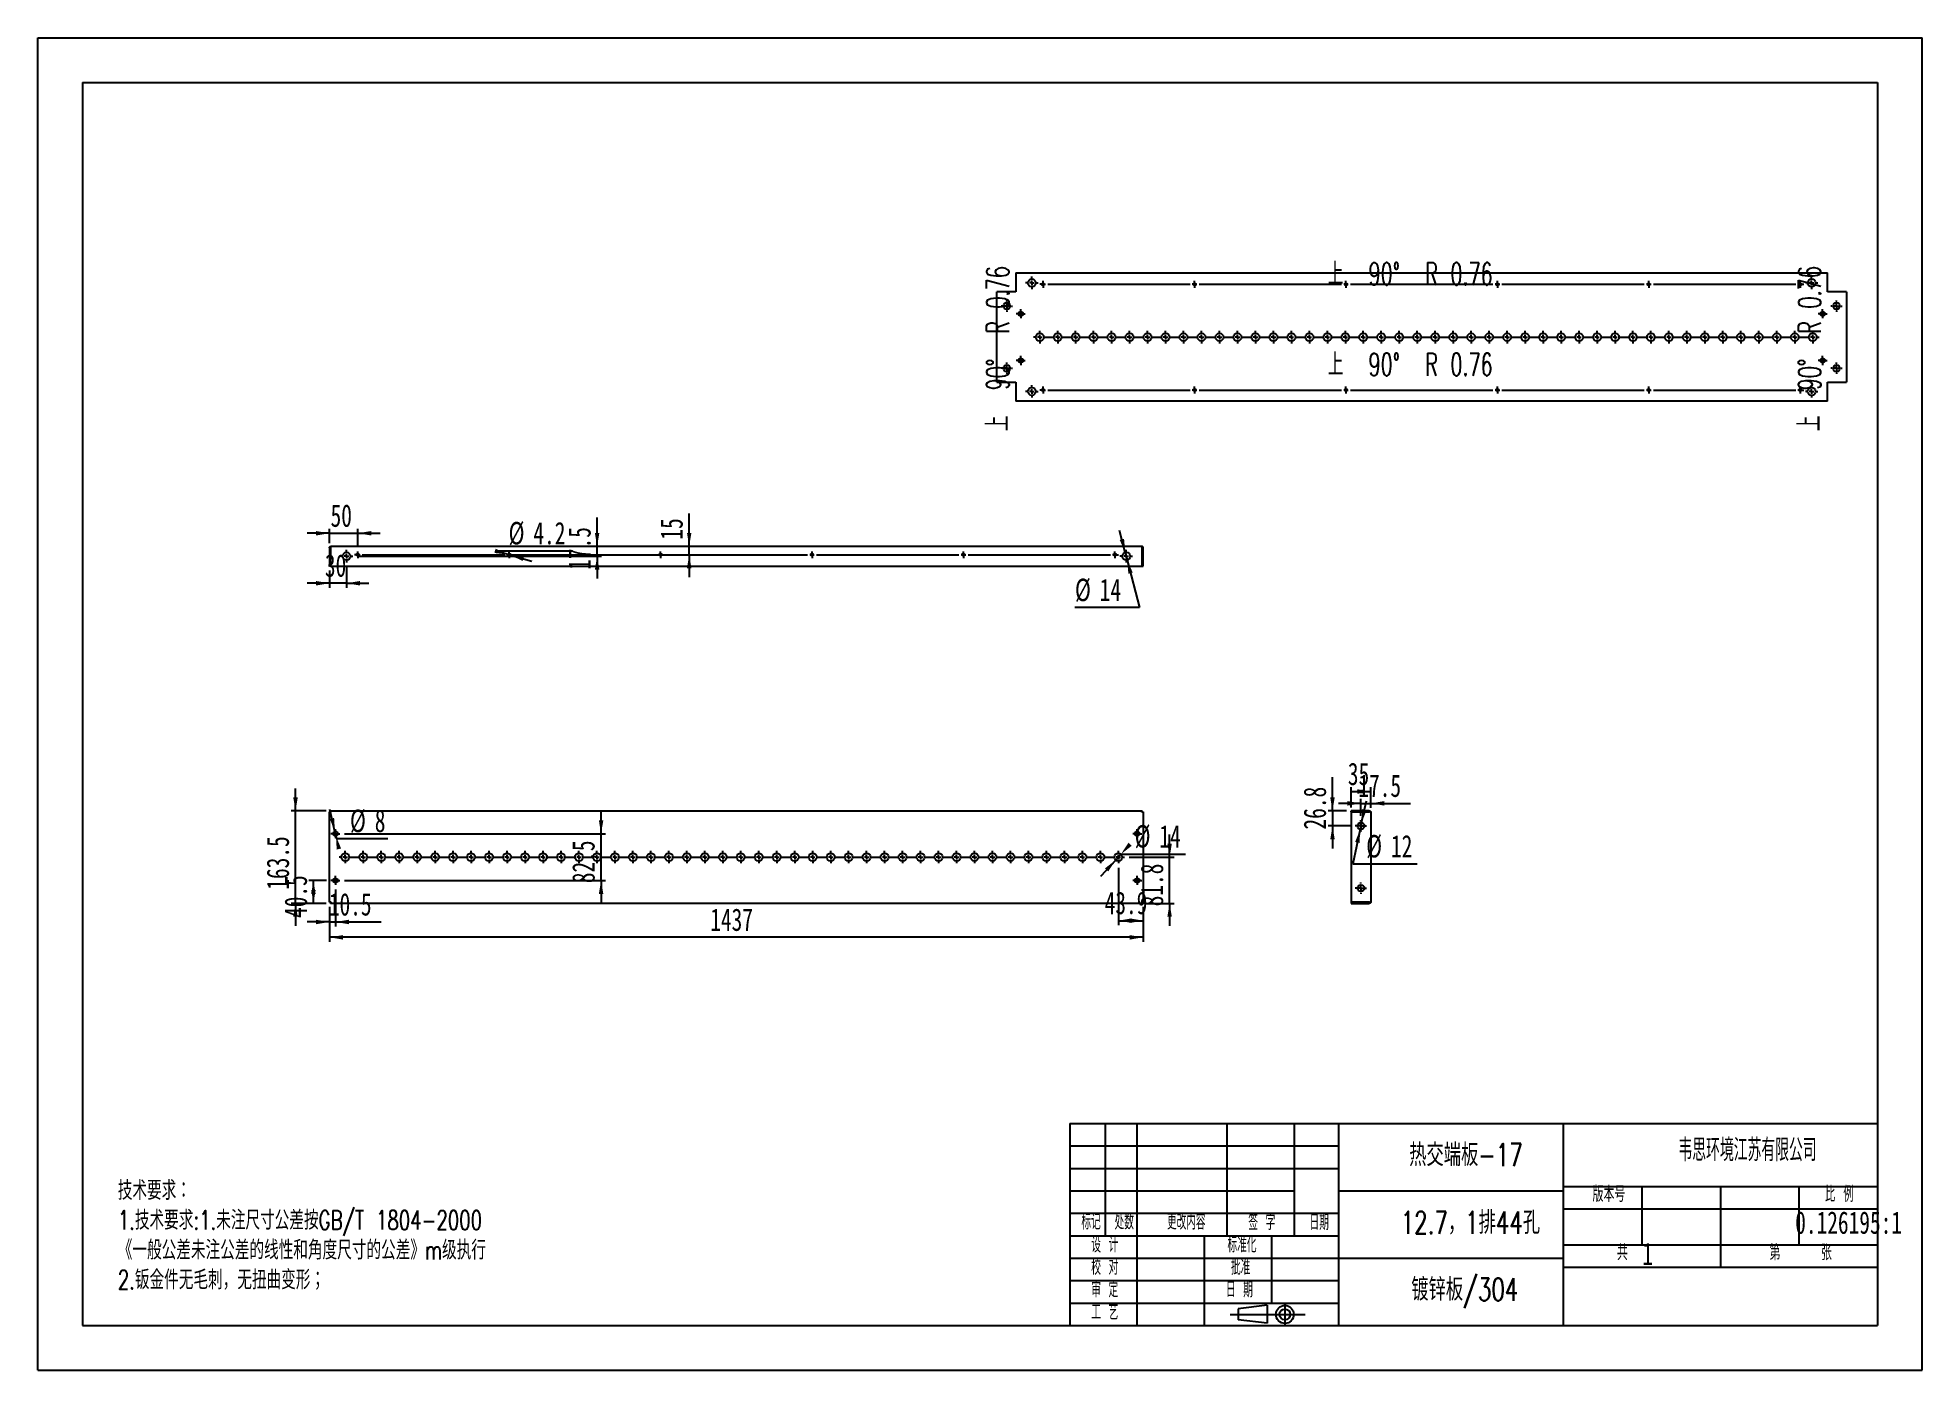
# Model space of a CAD drawing. Extents: x 0 to 3328, y 0 to 2353.
import ezdxf

# ---------------------------------------------------------------- set-up
doc = ezdxf.new("R2010")
doc.units = 0
doc.header["$LTSCALE"] = 7.924238
doc.layers.get('0').update_dxf_attribs({"linetype": 'CONTINUOUS'})
for name, color, linetype in [('粗实线', 7, 'CONTINUOUS'), ('细实线', 7, 'CONTINUOUS'), ('轮廓线层', 7, 'CONTINUOUS')]:
    doc.layers.add(name, color=color, linetype=linetype)
doc.styles.add('SLDTEXTSTYLE0', font='TXT', dxfattribs={"width": 0.7, "bigfont": 'bigfont'})
doc.styles.add('SLDTEXTSTYLE1', font='TXT', dxfattribs={"width": 0.56, "bigfont": 'bigfont'})
doc.styles.add('SLDTEXTSTYLE2', font='TXT', dxfattribs={"width": 0.49, "bigfont": 'bigfont'})
doc.styles.add('SLDTEXTSTYLE3', font='TXT', dxfattribs={"width": 0.54, "bigfont": 'bigfont'})
doc.styles.add('SLDTEXTSTYLE4', font='TXT', dxfattribs={"width": 0.63, "bigfont": 'bigfont'})
doc.styles.add('SLDTEXTSTYLE5', font='TXT', dxfattribs={"width": 0.586667, "bigfont": 'bigfont'})
doc.styles.add('SLDTEXTSTYLE6', font='TXT', dxfattribs={"width": 0.7})
doc.styles.add('SLDTEXTSTYLE7', font='TXT', dxfattribs={"width": 0.628571, "bigfont": 'bigfont'})
doc.dimstyles.new('SLDDIMSTYLE0', dxfattribs={"dimtxt": 39.621188, "dimasz": 23.772713, "dimexe": 0, "dimexo": 0.0625, "dimgap": 9.905297, "dimtad": 2, "dimdec": 1, "dimrnd": 1e-09, "dimzin": 12, "dimtxsty": 'SLDTEXTSTYLE6', "dimsah": 1, "dimcen": 0.09, "dimazin": 3, "dimtfac": 1, "dimtdec": 1, "dimtofl": 0, "dimtmove": 0, "dimatfit": 3, "dimtolj": 1, "dimtzin": 12})
doc.dimstyles.new('SLDDIMSTYLE1', dxfattribs={"dimtxt": 39.621188, "dimasz": 23.772713, "dimexe": 0, "dimexo": 0.0625, "dimgap": 9.905297, "dimtad": 2, "dimdec": 1, "dimrnd": 1e-09, "dimzin": 12, "dimtxsty": 'SLDTEXTSTYLE6', "dimsah": 1, "dimcen": 0.09, "dimazin": 3, "dimtfac": 1, "dimtdec": 1, "dimtmove": 0, "dimatfit": 3, "dimtolj": 1, "dimtzin": 12})
doc.dimstyles.new('SLDDIMSTYLE2', dxfattribs={"dimtxt": 39.621188, "dimasz": 23.772713, "dimexe": 0, "dimexo": 0.0625, "dimgap": 9.905297, "dimtad": 0, "dimtih": 1, "dimtoh": 1, "dimdec": 1, "dimrnd": 1e-09, "dimzin": 12, "dimtxsty": 'SLDTEXTSTYLE6', "dimsah": 1, "dimcen": 0, "dimazin": 3, "dimtfac": 1, "dimtdec": 1, "dimtmove": 0, "dimatfit": 3, "dimtolj": 1, "dimtzin": 12})

msp = doc.modelspace()

# ---------------------------------------------------------------- texts
at = {"color": 7, "linetype": 'CONTINUOUS', "char_height": 39.6212, "attachment_point": 2, "rotation": 90, "style": 'SLDTEXTSTYLE7'}
for insert in [(1675.71, 1804.45), (3109.29, 1804.45)]:
    msp.add_mtext('上  90°  R 0.76', dxfattribs=dict(at, insert=insert))
at = {"color": 7, "linetype": 'CONTINUOUS', "char_height": 39.6212, "attachment_point": 2, "style": 'SLDTEXTSTYLE7'}
for insert in [(2423.94, 1956.27), (2423.94, 1796.19)]:
    msp.add_mtext('上  90°  R 0.76', dxfattribs=dict(at, insert=insert))
at = {"layer": '细实线', "color": 7}
for s, insert, char_height, attachment_point, style in [('热交端板-17', (2522.28, 400.27), 39.621, 2, 'SLDTEXTSTYLE0'), ('韦思环境江苏有限公司', (3019.56, 408.95), 39.621, 2, 'SLDTEXTSTYLE1'), ('12.7，1排44孔', (2530.18, 280.7), 39.621, 2, 'SLDTEXTSTYLE0'), ('0.126195:1', (3198.04, 280.7), 39.621, 2, 'SLDTEXTSTYLE6'), ('1', (2833.8, 225.67), 39.62, 1, 'SLDTEXTSTYLE6'), ('1', (2833.8, 225.67), 39.62, 1, 'SLDTEXTSTYLE6'), ('镀锌板/304', (2520.19, 162.58), 39.621, 2, 'SLDTEXTSTYLE0')]:
    msp.add_mtext(s, dxfattribs=dict(at, insert=insert, char_height=char_height, attachment_point=attachment_point, style=style))
at = {"layer": '细实线', "attachment_point": 2}
for s, insert, char_height, style in [('版本号', (2774.76, 325.24), 27.735, 'SLDTEXTSTYLE4'), ('比 例', (3181.61, 325.24), 27.735, 'SLDTEXTSTYLE5'), ('标记', (1860.19, 276.29), 27.735, 'SLDTEXTSTYLE1'), ('处数', (1918.84, 276.29), 27.735, 'SLDTEXTSTYLE1'), ('更改内容', (2028.31, 276.29), 27.735, 'SLDTEXTSTYLE2'), ('签 字', (2161.76, 275.44), 27.735, 'SLDTEXTSTYLE3'), ('日期', (2263.11, 275.44), 27.735, 'SLDTEXTSTYLE1'), ('设 计', (1884.41, 235.82), 27.735, 'SLDTEXTSTYLE3'), ('标准化', (2126.78, 235.82), 27.735, 'SLDTEXTSTYLE1'), ('共', (2798.53, 222.01), 27.73, 'SLDTEXTSTYLE4'), ('第', (3068.16, 222.01), 27.73, 'SLDTEXTSTYLE4'), ('张', (3158.9, 222.01), 27.73, 'SLDTEXTSTYLE4'), ('张', (3158.9, 222.01), 27.73, 'SLDTEXTSTYLE4'), ('校 对', (1884.41, 196.39), 27.735, 'SLDTEXTSTYLE3'), ('批准', (2124.43, 196.39), 27.735, 'SLDTEXTSTYLE1'), ('审 定', (1884.41, 156.57), 27.735, 'SLDTEXTSTYLE3'), ('日 期', (2122.14, 156.57), 27.735, 'SLDTEXTSTYLE3'), ('工 艺', (1884.41, 116.95), 27.735, 'SLDTEXTSTYLE3')]:
    msp.add_mtext(s, dxfattribs=dict(at, insert=insert, char_height=char_height, style=style))

# ---------------------------------------------------------------- blocks, each defined once
blk = doc.blocks.new('块6')
at = {"color": 7, "linetype": 'CONTINUOUS'}
for p, q in [((1008.4, 1230.3), (945, 1222.4)), ((945, 1222.4), (945, 1198.6)), ((1008.4, 1230.3), (1008.4, 1190.7)), ((1008.4, 1190.7), (945, 1198.6))]:
    blk.add_line(p, q, dxfattribs=at)
at = {"layer": '轮廓线层', "color": 7}
for p, q in [((927, 1210.2), (1092.8, 1210.2)), ((1047.8, 1233.7), (1047.8, 1186.8))]:
    blk.add_line(p, q, dxfattribs=at)
for radius in [19.8, 11.9]:
    blk.add_circle((1047.8, 1210.2), radius, dxfattribs=at)
blk = doc.blocks.new('SW_NOTE_0')
at = {"layer": '细实线', "color": 0, "attachment_point": 1, "style": 'SLDTEXTSTYLE0'}
for s, insert, char_height in [('技术要求：', (0, 43.2), 33.55), ('1.技术要求:1.未注尺寸公差按GB/T 1804-2000', (0, -9.4), 33.546), ('《一般公差未注公差的线性和角度尺寸的公差》m级执行', (0, -62.1), 33.546), ('2.钣金件无毛刺，无扭曲变形；', (0, -114.7), 33.546)]:
    blk.add_mtext(s, dxfattribs=dict(at, insert=insert, char_height=char_height))
blk = doc.blocks.new('_D')
at = {"layer": '细实线'}
for p, q in [((515.3, 818.7), (515.3, 756.7)), ((1952.3, 818.7), (1952.3, 756.7)), ((1952.3, 764.7), (515.3, 764.7))]:
    blk.add_line(p, q, dxfattribs=at)
for points in [[(515.3, 764.7), (539.1, 760.7), (539.1, 768.6)], [(1952.3, 764.7), (1928.5, 768.6), (1928.5, 760.7)]]:
    blk.add_solid(points, dxfattribs=at)
at = {"layer": '细实线', "insert": (1187.7, 815.7), "char_height": 39.62, "attachment_point": 1, "style": 'SLDTEXTSTYLE6'}
blk.add_mtext('1437', dxfattribs=at)
blk = doc.blocks.new('_D_1')
at = {"layer": '细实线'}
for p, q in [((455.3, 988.2), (455.3, 1027.8)), ((509.3, 988.2), (447.4, 988.2)), ((455.3, 824.7), (455.3, 988.2)), ((509.3, 824.7), (447.4, 824.7)), ((455.3, 824.7), (455.3, 785))]:
    blk.add_line(p, q, dxfattribs=at)
for points in [[(455.3, 988.2), (459.3, 1011.9), (451.3, 1011.9)], [(455.3, 824.7), (451.3, 800.9), (459.3, 800.9)]]:
    blk.add_solid(points, dxfattribs=at)
at = {"layer": '细实线', "insert": (404.2, 848.8), "char_height": 39.62, "attachment_point": 1, "rotation": 90, "style": 'SLDTEXTSTYLE6'}
blk.add_mtext('163.5', dxfattribs=at)
blk = doc.blocks.new('_D_2')
at = {"layer": '细实线'}
for p, q in [((1908.4, 887.5), (1908.4, 786.2)), ((1952.3, 818.7), (1952.3, 786.2)), ((1908.4, 794.1), (1952.3, 794.1))]:
    blk.add_line(p, q, dxfattribs=at)
for points in [[(1908.4, 794.1), (1932.2, 790.1), (1932.2, 798.1)], [(1952.3, 794.1), (1928.5, 798.1), (1928.5, 790.1)]]:
    blk.add_solid(points, dxfattribs=at)
at = {"layer": '细实线', "insert": (1884.2, 845.2), "char_height": 39.62, "attachment_point": 1, "style": 'SLDTEXTSTYLE6'}
blk.add_mtext('43.9', dxfattribs=at)
blk = doc.blocks.new('_D_3')
at = {"layer": '细实线'}
for p, q in [((1999, 906.4), (1999, 946)), ((1927.3, 906.4), (2006.9, 906.4)), ((1999, 824.7), (1999, 906.4)), ((1958.2, 824.7), (2006.9, 824.7)), ((1999, 824.7), (1999, 785))]:
    blk.add_line(p, q, dxfattribs=at)
for points in [[(1999, 906.4), (2002.9, 930.2), (1995, 930.2)], [(1999, 824.7), (1995, 800.9), (2002.9, 800.9)]]:
    blk.add_solid(points, dxfattribs=at)
at = {"layer": '细实线', "insert": (1947.9, 819.4), "char_height": 39.62, "attachment_point": 1, "rotation": 90, "style": 'SLDTEXTSTYLE6'}
blk.add_mtext('81.8', dxfattribs=at)
blk = doc.blocks.new('_D_4')
at = {"layer": '细实线'}
for p, q in [((1903.7, 901.2), (1876.9, 872)), ((1903.7, 901.2), (1913.1, 911.6)), ((1913.1, 911.6), (1913.4, 911.8)), ((1913.4, 911.8), (2027, 911.8))]:
    blk.add_line(p, q, dxfattribs=at)
for points in [[(1903.7, 901.2), (1884.7, 886.4), (1890.5, 881)], [(1913.1, 911.6), (1932.1, 926.4), (1926.3, 931.8)]]:
    blk.add_solid(points, dxfattribs=at)
at = {"layer": '细实线', "char_height": 39.62, "attachment_point": 1, "style": 'SLDTEXTSTYLE6'}
for s, insert in [('%%c', (1937.1, 962.9)), ('14', (1980.9, 962.9))]:
    blk.add_mtext(s, dxfattribs=dict(at, insert=insert))
blk = doc.blocks.new('_D_5')
at = {"layer": '细实线'}
for p, q in [((994.9, 947.7), (994.9, 987.3)), ((541.7, 947.7), (1002.9, 947.7)), ((994.9, 865.2), (994.9, 947.7)), ((541.7, 865.2), (1002.9, 865.2)), ((994.9, 865.2), (994.9, 825.5))]:
    blk.add_line(p, q, dxfattribs=at)
for points in [[(994.9, 947.7), (998.9, 971.4), (991, 971.4)], [(994.9, 865.2), (991, 841.4), (998.9, 841.4)]]:
    blk.add_solid(points, dxfattribs=at)
at = {"layer": '细实线', "insert": (943.9, 860.3), "char_height": 39.62, "attachment_point": 1, "rotation": 90, "style": 'SLDTEXTSTYLE6'}
blk.add_mtext('82.5', dxfattribs=at)
blk = doc.blocks.new('_D_6')
at = {"layer": '细实线'}
for p, q in [((509.9, 865.2), (479, 865.2)), ((486.9, 824.7), (486.9, 865.2)), ((509.3, 824.7), (479, 824.7))]:
    blk.add_line(p, q, dxfattribs=at)
for points in [[(486.9, 865.2), (483, 841.4), (490.9, 841.4)], [(486.9, 824.7), (490.9, 848.4), (483, 848.4)]]:
    blk.add_solid(points, dxfattribs=at)
at = {"layer": '细实线', "insert": (435.9, 798.8), "char_height": 39.62, "attachment_point": 1, "rotation": 90, "style": 'SLDTEXTSTYLE6'}
blk.add_mtext('40.5', dxfattribs=at)
blk = doc.blocks.new('_D_7')
at = {"layer": '细实线'}
for p, q in [((525.8, 849.2), (525.8, 783.8)), ((515.3, 818.7), (515.3, 783.8)), ((515.3, 791.8), (475.7, 791.8)), ((515.3, 791.8), (525.8, 791.8)), ((525.8, 791.8), (606.4, 791.8))]:
    blk.add_line(p, q, dxfattribs=at)
for points in [[(515.3, 791.8), (491.5, 795.7), (491.5, 787.8)], [(525.8, 791.8), (549.6, 787.8), (549.6, 795.7)]]:
    blk.add_solid(points, dxfattribs=at)
at = {"layer": '细实线', "insert": (514.2, 842.8), "char_height": 39.62, "attachment_point": 1, "style": 'SLDTEXTSTYLE6'}
blk.add_mtext('10.5', dxfattribs=at)
blk = doc.blocks.new('_D_8')
at = {"layer": '细实线'}
for p, q in [((524.9, 951.6), (516.1, 990.2)), ((524.9, 951.6), (526.7, 943.8)), ((526.7, 943.8), (527.7, 939.1)), ((527.7, 939.1), (618.4, 939.1))]:
    blk.add_line(p, q, dxfattribs=at)
for points in [[(524.9, 951.6), (523.5, 975.6), (515.8, 973.9)], [(526.7, 943.8), (528.1, 919.7), (535.8, 921.5)]]:
    blk.add_solid(points, dxfattribs=at)
at = {"layer": '细实线', "attachment_point": 1, "style": 'SLDTEXTSTYLE6'}
for s, insert, char_height in [('%%c', (551.5, 990.2), 39.62), ('8', (595.3, 990.2), 39.6)]:
    blk.add_mtext(s, dxfattribs=dict(at, insert=insert, char_height=char_height))
blk = doc.blocks.new('SW_CENTERMARKSYMBOL_0')
at = {"layer": '细实线', "color": 0}
for p, q in [((-1341.5, 0), (-1344.5, 0)), ((-1333.5, 0), (-1337.5, 0)), ((-1333.5, 8), (-1333.5, 11)), ((-1333.5, 0), (-1333.5, 4)), ((-1333.5, 0), (-1333.5, -4)), ((-1333.5, 0), (-1329.5, 0)), ((-1325.5, 0), (-1309.75, 0)), ((-1301.75, 0), (-1305.75, 0)), ((-1301.75, 8), (-1301.75, 11)), ((-1301.75, 0), (-1301.75, 4)), ((-1301.75, 0), (-1301.75, -4)), ((-1301.75, 0), (-1297.75, 0)), ((-1293.75, 0), (-1278, 0)), ((-1270, 0), (-1274, 0)), ((-1270, 8), (-1270, 11)), ((-1270, 0), (-1270, 4)), ((-1270, 0), (-1270, -4)), ((-1270, 0), (-1266, 0)), ((-1262, 0), (-1246.25, 0)), ((-1238.25, 0), (-1242.25, 0)), ((-1238.25, 8), (-1238.25, 11)), ((-1238.25, 0), (-1238.25, 4)), ((-1238.25, 0), (-1238.25, -4)), ((-1238.25, 0), (-1234.25, 0)), ((-1230.25, 0), (-1214.5, 0)), ((-1206.5, 0), (-1210.5, 0)), ((-1206.5, 8), (-1206.5, 11)), ((-1206.5, 0), (-1206.5, 4)), ((-1206.5, 0), (-1206.5, -4)), ((-1206.5, 0), (-1202.5, 0)), ((-1198.5, 0), (-1182.75, 0)), ((-1174.75, 0), (-1178.75, 0)), ((-1174.75, 8), (-1174.75, 11)), ((-1174.75, 0), (-1174.75, 4)), ((-1174.75, 0), (-1174.75, -4)), ((-1174.75, 0), (-1170.75, 0)), ((-1166.75, 0), (-1151, 0)), ((-1143, 0), (-1147, 0)), ((-1143, 8), (-1143, 11)), ((-1143, 0), (-1143, 4)), ((-1143, 0), (-1143, -4)), ((-1143, 0), (-1139, 0)), ((-1135, 0), (-1119.25, 0)), ((-1111.25, 0), (-1115.25, 0)), ((-1111.25, 8), (-1111.25, 11)), ((-1111.25, 0), (-1111.25, 4)), ((-1111.25, 0), (-1111.25, -4)), ((-1111.25, 0), (-1107.25, 0)), ((-1103.25, 0), (-1087.5, 0)), ((-1079.5, 0), (-1083.5, 0)), ((-1079.5, 8), (-1079.5, 11)), ((-1079.5, 0), (-1079.5, 4)), ((-1079.5, 0), (-1079.5, -4)), ((-1079.5, 0), (-1075.5, 0)), ((-1071.5, 0), (-1055.75, 0)), ((-1047.75, 0), (-1051.75, 0)), ((-1047.75, 8), (-1047.75, 11)), ((-1047.75, 0), (-1047.75, 4)), ((-1047.75, 0), (-1047.75, -4)), ((-1047.75, 0), (-1043.75, 0)), ((-1039.75, 0), (-1024, 0)), ((-1016, 0), (-1020, 0)), ((-1016, 8), (-1016, 11)), ((-1016, 0), (-1016, 4)), ((-1016, 0), (-1016, -4)), ((-1016, 0), (-1012, 0)), ((-1008, 0), (-992.25, 0)), ((-984.25, 0), (-988.25, 0)), ((-984.25, 8), (-984.25, 11)), ((-984.25, 0), (-984.25, 4)), ((-984.25, 0), (-984.25, -4)), ((-984.25, 0), (-980.25, 0)), ((-976.25, 0), (-960.5, 0)), ((-952.5, 0), (-956.5, 0)), ((-952.5, 8), (-952.5, 11)), ((-952.5, 0), (-952.5, 4)), ((-952.5, 0), (-952.5, -4)), ((-952.5, 0), (-948.5, 0)), ((-944.5, 0), (-928.75, 0)), ((-920.75, 0), (-924.75, 0)), ((-920.75, 8), (-920.75, 11)), ((-920.75, 0), (-920.75, 4)), ((-920.75, 0), (-920.75, -4)), ((-920.75, 0), (-916.75, 0)), ((-912.75, 0), (-897, 0)), ((-889, 0), (-893, 0)), ((-889, 8), (-889, 11)), ((-889, 0), (-889, 4)), ((-889, 0), (-889, -4)), ((-889, 0), (-885, 0)), ((-881, 0), (-865.25, 0)), ((-857.25, 0), (-861.25, 0)), ((-857.25, 8), (-857.25, 11)), ((-857.25, 0), (-857.25, 4)), ((-857.25, 0), (-857.25, -4)), ((-857.25, 0), (-853.25, 0)), ((-849.25, 0), (-833.5, 0)), ((-825.5, 0), (-829.5, 0)), ((-825.5, 8), (-825.5, 11)), ((-825.5, 0), (-825.5, 4)), ((-825.5, 0), (-825.5, -4)), ((-825.5, 0), (-821.5, 0)), ((-817.5, 0), (-801.75, 0)), ((-793.75, 0), (-797.75, 0)), ((-793.75, 8), (-793.75, 11)), ((-793.75, 0), (-793.75, 4)), ((-793.75, 0), (-793.75, -4)), ((-793.75, 0), (-789.75, 0)), ((-785.75, 0), (-770, 0)), ((-762, 0), (-766, 0)), ((-762, 8), (-762, 11)), ((-762, 0), (-762, 4)), ((-762, 0), (-762, -4)), ((-762, 0), (-758, 0)), ((-754, 0), (-738.25, 0)), ((-730.25, 0), (-734.25, 0)), ((-730.25, 8), (-730.25, 11)), ((-730.25, 0), (-730.25, 4)), ((-730.25, 0), (-730.25, -4)), ((-730.25, 0), (-726.25, 0)), ((-722.25, 0), (-706.5, 0)), ((-698.5, 0), (-702.5, 0)), ((-698.5, 8), (-698.5, 11)), ((-698.5, 0), (-698.5, 4)), ((-698.5, 0), (-698.5, -4)), ((-698.5, 0), (-694.5, 0)), ((-690.5, 0), (-674.75, 0)), ((-666.75, 0), (-670.75, 0)), ((-666.75, 8), (-666.75, 11)), ((-666.75, 0), (-666.75, 4)), ((-666.75, 0), (-666.75, -4)), ((-666.75, 0), (-662.75, 0)), ((-658.75, 0), (-643, 0)), ((-635, 0), (-639, 0)), ((-635, 8), (-635, 11)), ((-635, 0), (-635, 4)), ((-635, 0), (-635, -4)), ((-635, 0), (-631, 0)), ((-627, 0), (-611.25, 0)), ((-603.25, 0), (-607.25, 0)), ((-603.25, 8), (-603.25, 11)), ((-603.25, 0), (-603.25, 4)), ((-603.25, 0), (-603.25, -4)), ((-603.25, 0), (-599.25, 0)), ((-595.25, 0), (-579.5, 0)), ((-571.5, 0), (-575.5, 0)), ((-571.5, 8), (-571.5, 11)), ((-571.5, 0), (-571.5, 4)), ((-571.5, 0), (-571.5, -4)), ((-571.5, 0), (-567.5, 0)), ((-563.5, 0), (-547.75, 0)), ((-539.75, 0), (-543.75, 0)), ((-539.75, 8), (-539.75, 11)), ((-539.75, 0), (-539.75, 4)), ((-539.75, 0), (-539.75, -4)), ((-539.75, 0), (-535.75, 0)), ((-531.75, 0), (-516, 0)), ((-508, 0), (-512, 0)), ((-508, 8), (-508, 11)), ((-508, 0), (-508, 4)), ((-508, 0), (-508, -4)), ((-508, 0), (-504, 0)), ((-500, 0), (-484.25, 0)), ((-476.25, 0), (-480.25, 0)), ((-476.25, 8), (-476.25, 11)), ((-476.25, 0), (-476.25, 4)), ((-476.25, 0), (-476.25, -4)), ((-476.25, 0), (-472.25, 0)), ((-468.25, 0), (-452.5, 0)), ((-444.5, 0), (-448.5, 0)), ((-444.5, 8), (-444.5, 11)), ((-444.5, 0), (-444.5, 4)), ((-444.5, 0), (-444.5, -4)), ((-444.5, 0), (-440.5, 0)), ((-436.5, 0), (-420.75, 0)), ((-412.75, 0), (-416.75, 0)), ((-412.75, 8), (-412.75, 11)), ((-412.75, 0), (-412.75, 4)), ((-412.75, 0), (-412.75, -4)), ((-412.75, 0), (-408.75, 0)), ((-404.75, 0), (-389, 0)), ((-381, 0), (-385, 0)), ((-381, 8), (-381, 11)), ((-381, 0), (-381, 4)), ((-381, 0), (-381, -4)), ((-381, 0), (-377, 0)), ((-373, 0), (-357.25, 0)), ((-349.25, 0), (-353.25, 0)), ((-349.25, 8), (-349.25, 11)), ((-349.25, 0), (-349.25, 4)), ((-349.25, 0), (-349.25, -4)), ((-349.25, 0), (-345.25, 0)), ((-341.25, 0), (-325.5, 0)), ((-317.5, 0), (-321.5, 0)), ((-317.5, 8), (-317.5, 11)), ((-317.5, 0), (-317.5, 4)), ((-317.5, 0), (-317.5, -4)), ((-317.5, 0), (-313.5, 0)), ((-309.5, 0), (-293.75, 0)), ((-285.75, 0), (-289.75, 0)), ((-285.75, 8), (-285.75, 11)), ((-285.75, 0), (-285.75, 4)), ((-285.75, 0), (-285.75, -4)), ((-285.75, 0), (-281.75, 0)), ((-277.75, 0), (-262, 0)), ((-254, 0), (-258, 0)), ((-254, 8), (-254, 11)), ((-254, 0), (-254, 4)), ((-254, 0), (-254, -4)), ((-254, 0), (-250, 0)), ((-246, 0), (-230.25, 0)), ((-222.25, 0), (-226.25, 0)), ((-222.25, 8), (-222.25, 11)), ((-222.25, 0), (-222.25, 4)), ((-222.25, 0), (-222.25, -4)), ((-222.25, 0), (-218.25, 0)), ((-214.25, 0), (-198.5, 0)), ((-190.5, 0), (-194.5, 0)), ((-190.5, 8), (-190.5, 11)), ((-190.5, 0), (-190.5, 4)), ((-190.5, 0), (-190.5, -4)), ((-190.5, 0), (-186.5, 0)), ((-182.5, 0), (-166.75, 0)), ((-158.75, 0), (-162.75, 0)), ((-158.75, 8), (-158.75, 11)), ((-158.75, 0), (-158.75, 4)), ((-158.75, 0), (-158.75, -4)), ((-158.75, 0), (-154.75, 0)), ((-150.75, 0), (-135, 0)), ((-127, 0), (-131, 0)), ((-127, 8), (-127, 11)), ((-127, 0), (-127, 4)), ((-127, 0), (-127, -4)), ((-127, 0), (-123, 0)), ((-119, 0), (-103.25, 0)), ((-95.25, 0), (-99.25, 0)), ((-95.25, 8), (-95.25, 11)), ((-95.25, 0), (-95.25, 4)), ((-95.25, 0), (-95.25, -4)), ((-95.25, 0), (-91.25, 0)), ((-87.25, 0), (-71.5, 0)), ((-63.5, 0), (-67.5, 0)), ((-63.5, 8), (-63.5, 11)), ((-63.5, 0), (-63.5, 4)), ((-63.5, 0), (-63.5, -4)), ((-63.5, 0), (-59.5, 0)), ((-55.5, 0), (-39.75, 0)), ((-31.75, 0), (-35.75, 0)), ((-31.75, 8), (-31.75, 11)), ((-31.75, 0), (-31.75, 4)), ((-31.75, 0), (-31.75, -4)), ((-31.75, 0), (-27.75, 0)), ((-23.75, 0), (-8, 0)), ((0, 0), (-4, 0)), ((0, 8), (0, 11)), ((0, 0), (0, 4)), ((0, 0), (0, -4)), ((0, 0), (4, 0)), ((8, 0), (23.75, 0)), ((31.75, 0), (27.75, 0)), ((31.75, 8), (31.75, 11)), ((31.75, 0), (31.75, 4)), ((31.75, 0), (31.75, -4)), ((31.75, 0), (35.75, 0)), ((39.75, 0), (42.75, 0)), ((-1333.5, -8), (-1333.5, -11)), ((-1301.75, -8), (-1301.75, -11)), ((-1270, -8), (-1270, -11)), ((-1238.25, -8), (-1238.25, -11)), ((-1206.5, -8), (-1206.5, -11)), ((-1174.75, -8), (-1174.75, -11)), ((-1143, -8), (-1143, -11)), ((-1111.25, -8), (-1111.25, -11)), ((-1079.5, -8), (-1079.5, -11)), ((-1047.75, -8), (-1047.75, -11)), ((-1016, -8), (-1016, -11)), ((-984.25, -8), (-984.25, -11)), ((-952.5, -8), (-952.5, -11)), ((-920.75, -8), (-920.75, -11)), ((-889, -8), (-889, -11)), ((-857.25, -8), (-857.25, -11)), ((-825.5, -8), (-825.5, -11)), ((-793.75, -8), (-793.75, -11)), ((-762, -8), (-762, -11)), ((-730.25, -8), (-730.25, -11)), ((-698.5, -8), (-698.5, -11)), ((-666.75, -8), (-666.75, -11)), ((-635, -8), (-635, -11)), ((-603.25, -8), (-603.25, -11)), ((-571.5, -8), (-571.5, -11)), ((-539.75, -8), (-539.75, -11)), ((-508, -8), (-508, -11)), ((-476.25, -8), (-476.25, -11)), ((-444.5, -8), (-444.5, -11)), ((-412.75, -8), (-412.75, -11)), ((-381, -8), (-381, -11)), ((-349.25, -8), (-349.25, -11)), ((-317.5, -8), (-317.5, -11)), ((-285.75, -8), (-285.75, -11)), ((-254, -8), (-254, -11)), ((-222.25, -8), (-222.25, -11)), ((-190.5, -8), (-190.5, -11)), ((-158.75, -8), (-158.75, -11)), ((-127, -8), (-127, -11)), ((-95.25, -8), (-95.25, -11)), ((-63.5, -8), (-63.5, -11)), ((-31.75, -8), (-31.75, -11)), ((0, -8), (0, -11)), ((31.75, -8), (31.75, -11))]:
    blk.add_line(p, q, dxfattribs=at)
blk = doc.blocks.new('SW_CENTERMARKSYMBOL_1')
at = {"layer": '细实线', "color": 0}
for p, q in [((-4, 0), (-8, 0)), ((0, 0), (-4, 0)), ((0, 4), (0, 8)), ((0, 0), (0, 4)), ((0, 0), (0, -4)), ((0, 0), (4, 0)), ((4, 0), (8, 0)), ((0, -4), (0, -8))]:
    blk.add_line(p, q, dxfattribs=at)
blk = doc.blocks.new('SW_CENTERMARKSYMBOL_2')
at = {"layer": '细实线', "color": 0}
for p, q in [((-4, 0), (-8, 0)), ((0, 0), (-4, 0)), ((0, 4), (0, 8)), ((0, 0), (0, 4)), ((0, 0), (0, -4)), ((0, 0), (4, 0)), ((4, 0), (8, 0)), ((0, -4), (0, -8))]:
    blk.add_line(p, q, dxfattribs=at)
blk = doc.blocks.new('SW_CENTERMARKSYMBOL_3')
at = {"layer": '细实线', "color": 0}
for p, q in [((-4, 0), (-8, 0)), ((0, 0), (-4, 0)), ((0, 4), (0, 8)), ((0, 0), (0, 4)), ((0, 0), (0, -4)), ((0, 0), (4, 0)), ((4, 0), (8, 0)), ((0, -4), (0, -8))]:
    blk.add_line(p, q, dxfattribs=at)
blk = doc.blocks.new('SW_CENTERMARKSYMBOL_4')
at = {"layer": '细实线', "color": 0}
for p, q in [((-4, 0), (-8, 0)), ((0, 0), (-4, 0)), ((0, 4), (0, 8)), ((0, 0), (0, 4)), ((0, 0), (0, -4)), ((0, 0), (4, 0)), ((4, 0), (8, 0)), ((0, -4), (0, -8))]:
    blk.add_line(p, q, dxfattribs=at)
blk = doc.blocks.new('_D_9')
at = {"layer": '细实线'}
for p, q in [((2319.3, 994.1), (2319.3, 1030.1)), ((2319.3, 1022.2), (2354.3, 1022.2)), ((2354.3, 993.4), (2354.3, 1030.1))]:
    blk.add_line(p, q, dxfattribs=at)
for points in [[(2319.3, 1022.2), (2343, 1018.2), (2343, 1026.1)], [(2354.3, 1022.2), (2330.5, 1026.1), (2330.5, 1018.2)]]:
    blk.add_solid(points, dxfattribs=at)
at = {"layer": '细实线', "insert": (2313.7, 1073.2), "char_height": 39.62, "attachment_point": 1, "style": 'SLDTEXTSTYLE6'}
blk.add_mtext('35', dxfattribs=at)
blk = doc.blocks.new('_D_10')
at = {"layer": '细实线'}
for p, q in [((2336.8, 1001.2), (2297.2, 1001.2)), ((2336.8, 979.3), (2336.8, 1009.2)), ((2336.8, 1001.2), (2354.3, 1001.2)), ((2354.3, 993.4), (2354.3, 1009.2)), ((2354.3, 1001.2), (2424.4, 1001.2))]:
    blk.add_line(p, q, dxfattribs=at)
for points in [[(2336.8, 1001.2), (2313, 1005.2), (2313, 997.3)], [(2354.3, 1001.2), (2378, 997.3), (2378, 1005.2)]]:
    blk.add_solid(points, dxfattribs=at)
at = {"layer": '细实线', "insert": (2332.2, 1052.3), "char_height": 39.62, "attachment_point": 1, "style": 'SLDTEXTSTYLE6'}
blk.add_mtext('17.5', dxfattribs=at)
blk = doc.blocks.new('_D_11')
at = {"layer": '细实线'}
for p, q in [((2286.6, 988.2), (2286.6, 1047.3)), ((2311.3, 988.2), (2278.7, 988.2)), ((2286.6, 988.2), (2286.6, 961.4)), ((2318.8, 961.4), (2278.7, 961.4)), ((2286.6, 961.4), (2286.6, 921.7))]:
    blk.add_line(p, q, dxfattribs=at)
for points in [[(2286.6, 988.2), (2290.5, 1011.9), (2282.6, 1011.9)], [(2286.6, 961.4), (2282.6, 937.6), (2290.5, 937.6)]]:
    blk.add_solid(points, dxfattribs=at)
at = {"layer": '细实线', "insert": (2235.5, 955.1), "char_height": 39.62, "attachment_point": 1, "rotation": 90, "style": 'SLDTEXTSTYLE6'}
blk.add_mtext('26.8', dxfattribs=at)
blk = doc.blocks.new('_D_12')
at = {"layer": '细实线'}
for p, q in [((2338, 967.2), (2346.4, 1006)), ((2338, 967.2), (2335.5, 955.5)), ((2335.5, 955.5), (2322.3, 894.4)), ((2322.3, 894.4), (2436, 894.4))]:
    blk.add_line(p, q, dxfattribs=at)
for points in [[(2338, 967.2), (2346.9, 989.6), (2339.2, 991.3)], [(2335.5, 955.5), (2326.6, 933.1), (2334.4, 931.4)]]:
    blk.add_solid(points, dxfattribs=at)
at = {"layer": '细实线', "char_height": 39.62, "attachment_point": 1, "style": 'SLDTEXTSTYLE6'}
for s, insert in [('%%c', (2346.1, 945.4)), ('12', (2389.9, 945.4))]:
    blk.add_mtext(s, dxfattribs=dict(at, insert=insert))
blk = doc.blocks.new('SW_CENTERMARKSYMBOL_5')
at = {"layer": '细实线', "color": 0}
for p, q in [((-8, 0), (-10, 0)), ((0, 0), (-4, 0)), ((0, 8), (0, 10)), ((0, 0), (0, 4)), ((0, 0), (0, -4)), ((0, 0), (4, 0)), ((8, 0), (10, 0)), ((0, -8), (0, -10))]:
    blk.add_line(p, q, dxfattribs=at)
blk = doc.blocks.new('SW_CENTERMARKSYMBOL_6')
at = {"layer": '细实线', "color": 0}
for p, q in [((-8, 0), (-10, 0)), ((0, 0), (-4, 0)), ((0, 8), (0, 10)), ((0, 0), (0, 4)), ((0, 0), (0, -4)), ((0, 0), (4, 0)), ((8, 0), (10, 0)), ((0, -8), (0, -10))]:
    blk.add_line(p, q, dxfattribs=at)
blk = doc.blocks.new('_D_13')
at = {"layer": '细实线'}
for p, q in [((515.3, 1478.3), (475.7, 1478.3)), ((515.3, 1460.5), (515.3, 1486.2)), ((515.3, 1478.3), (565.3, 1478.3)), ((565.3, 1454.3), (565.3, 1486.2)), ((565.3, 1478.3), (604.9, 1478.3))]:
    blk.add_line(p, q, dxfattribs=at)
for points in [[(515.3, 1478.3), (491.5, 1482.2), (491.5, 1474.3)], [(565.3, 1478.3), (589.1, 1474.3), (589.1, 1482.2)]]:
    blk.add_solid(points, dxfattribs=at)
at = {"layer": '细实线', "insert": (517.2, 1529.3), "char_height": 39.62, "attachment_point": 1, "style": 'SLDTEXTSTYLE6'}
blk.add_mtext('50', dxfattribs=at)
blk = doc.blocks.new('_D_14')
at = {"layer": '细实线'}
for p, q in [((515.3, 1412.3), (515.3, 1382.1)), ((545.3, 1418.8), (545.3, 1382.1)), ((515.3, 1390), (475.7, 1390)), ((545.3, 1390), (515.3, 1390)), ((545.3, 1390), (584.9, 1390))]:
    blk.add_line(p, q, dxfattribs=at)
for points in [[(515.3, 1390), (491.5, 1394), (491.5, 1386)], [(545.3, 1390), (569.1, 1386), (569.1, 1394)]]:
    blk.add_solid(points, dxfattribs=at)
at = {"layer": '细实线', "insert": (507.2, 1441.1), "char_height": 39.62, "attachment_point": 1, "style": 'SLDTEXTSTYLE6'}
blk.add_mtext('30', dxfattribs=at)
blk = doc.blocks.new('_D_15')
at = {"layer": '细实线'}
for p, q in [((1150.5, 1455.2), (1150.5, 1513.2)), ((834.5, 1440.2), (1158.5, 1440.2)), ((1150.5, 1440.2), (1150.5, 1455.2)), ((1150.5, 1440.2), (1150.5, 1400.6))]:
    blk.add_line(p, q, dxfattribs=at)
for points in [[(1150.5, 1455.2), (1154.5, 1479), (1146.6, 1479)], [(1150.5, 1440.2), (1146.6, 1416.5), (1154.5, 1416.5)]]:
    blk.add_solid(points, dxfattribs=at)
at = {"layer": '细实线', "insert": (1099.5, 1467.1), "char_height": 39.62, "attachment_point": 1, "rotation": 90, "style": 'SLDTEXTSTYLE6'}
blk.add_mtext('15', dxfattribs=at)
blk = doc.blocks.new('_D_16')
at = {"layer": '细实线'}
for p, q in [((987.9, 1455.2), (987.9, 1506)), ((564.2, 1437.7), (995.9, 1437.7)), ((987.9, 1437.7), (987.9, 1455.2)), ((987.9, 1437.7), (987.9, 1398.1))]:
    blk.add_line(p, q, dxfattribs=at)
for points in [[(987.9, 1455.2), (991.9, 1479), (984, 1479)], [(987.9, 1437.7), (984, 1414), (991.9, 1414)]]:
    blk.add_solid(points, dxfattribs=at)
at = {"layer": '细实线', "insert": (936.9, 1413.7), "char_height": 39.62, "attachment_point": 1, "rotation": 90, "style": 'SLDTEXTSTYLE6'}
blk.add_mtext('17.5', dxfattribs=at)
blk = doc.blocks.new('_D_17')
at = {"layer": '细实线'}
for p, q in [((1920.6, 1444.5), (1910.7, 1482.9)), ((1920.6, 1444.5), (1924, 1430.9)), ((1924, 1430.9), (1945.5, 1347)), ((1945.5, 1347), (1831.8, 1347))]:
    blk.add_line(p, q, dxfattribs=at)
for points in [[(1920.6, 1444.5), (1918.5, 1468.5), (1910.8, 1466.6)], [(1924, 1430.9), (1926.1, 1406.9), (1933.8, 1408.9)]]:
    blk.add_solid(points, dxfattribs=at)
at = {"layer": '细实线', "char_height": 39.62, "attachment_point": 1, "style": 'SLDTEXTSTYLE6'}
for s, insert in [('%%c', (1831.8, 1398.1)), ('14', (1875.6, 1398.1))]:
    blk.add_mtext(s, dxfattribs=dict(at, insert=insert))
blk = doc.blocks.new('_D_18')
at = {"layer": '细实线'}
for p, q in [((830.7, 1440.8), (807.8, 1447.2)), ((807.8, 1447.2), (944.6, 1447.2)), ((834.7, 1439.7), (830.7, 1440.8)), ((834.7, 1439.7), (872.9, 1429))]:
    blk.add_line(p, q, dxfattribs=at)
for points in [[(830.7, 1440.8), (808.8, 1451), (806.7, 1443.4)], [(834.7, 1439.7), (856.5, 1429.4), (858.7, 1437.1)]]:
    blk.add_solid(points, dxfattribs=at)
at = {"layer": '细实线', "char_height": 39.62, "attachment_point": 1, "style": 'SLDTEXTSTYLE6'}
for s, insert in [('%%c', (831.6, 1498.3)), ('4.2', (875.4, 1498.3))]:
    blk.add_mtext(s, dxfattribs=dict(at, insert=insert))
blk = doc.blocks.new('SW_CENTERMARKSYMBOL_7')
at = {"layer": '细实线', "color": 0}
for p, q in [((-8, 0), (-11, 0)), ((0, 0), (-4, 0)), ((0, 8), (0, 11)), ((0, 0), (0, 4)), ((0, 0), (0, -4)), ((0, 0), (4, 0)), ((8, 0), (11, 0)), ((0, -8), (0, -11))]:
    blk.add_line(p, q, dxfattribs=at)
blk = doc.blocks.new('SW_CENTERMARKSYMBOL_8')
at = {"layer": '细实线', "color": 0}
for p, q in [((-8, 0), (-11, 0)), ((0, 0), (-4, 0)), ((0, 8), (0, 11)), ((0, 0), (0, 4)), ((0, 0), (0, -4)), ((0, 0), (4, 0)), ((8, 0), (11, 0)), ((0, -8), (0, -11))]:
    blk.add_line(p, q, dxfattribs=at)
blk = doc.blocks.new('SW_CENTERMARKSYMBOL_9')
at = {"layer": '细实线', "color": 0}
for p, q in [((-271.4, 0), (-273.5, 0)), ((-267.4, 0), (-271.4, 0)), ((-267.4, 4), (-267.4, 6.1)), ((-267.4, 0), (-267.4, 4)), ((-267.4, 0), (-267.4, -4)), ((-267.4, 0), (-263.4, 0)), ((-259.4, 0), (-8, 0)), ((0, 0), (-4, 0)), ((0, 4), (0, 6.1)), ((0, 0), (0, 4)), ((0, 0), (0, -4)), ((0, 0), (4, 0)), ((8, 0), (259.4, 0)), ((267.4, 0), (263.4, 0)), ((267.4, 4), (267.4, 6.1)), ((267.4, 0), (267.4, 4)), ((267.4, 0), (267.4, -4)), ((267.4, 0), (271.4, 0)), ((275.4, 0), (526.8, 0)), ((534.8, 0), (530.8, 0)), ((534.8, 4), (534.8, 6.1)), ((534.8, 0), (534.8, 4)), ((534.8, 0), (534.8, -4)), ((534.8, 0), (538.8, 0)), ((542.8, 0), (794.2, 0)), ((802.2, 0), (798.2, 0)), ((802.2, 4), (802.2, 6.1)), ((802.2, 0), (802.2, 4)), ((802.2, 0), (802.2, -4)), ((802.2, 0), (806.2, 0)), ((810.2, 0), (1061.6, 0)), ((1069.6, 0), (1065.6, 0)), ((1069.6, 4), (1069.6, 6.1)), ((1069.6, 0), (1069.6, 4)), ((1069.6, 0), (1069.6, -4)), ((1069.6, 0), (1073.6, 0)), ((1073.6, 0), (1075.7, 0)), ((-267.4, -4), (-267.4, -6.1)), ((0, -4), (0, -6.1)), ((267.4, -4), (267.4, -6.1)), ((534.8, -4), (534.8, -6.1)), ((802.2, -4), (802.2, -6.1)), ((1069.6, -4), (1069.6, -6.1))]:
    blk.add_line(p, q, dxfattribs=at)
blk = doc.blocks.new('SW_CENTERMARKSYMBOL_10')
at = {"layer": '细实线', "color": 0}
for p, q in [((-39.75, 0), (-42.75, 0)), ((-31.75, 0), (-35.75, 0)), ((-31.75, 8), (-31.75, 11)), ((-31.75, 0), (-31.75, 4)), ((-31.75, 0), (-31.75, -4)), ((-31.75, 0), (-27.75, 0)), ((-23.75, 0), (-8, 0)), ((0, 0), (-4, 0)), ((0, 8), (0, 11)), ((0, 0), (0, 4)), ((0, 0), (0, -4)), ((0, 0), (4, 0)), ((8, 0), (23.75, 0)), ((31.75, 0), (27.75, 0)), ((31.75, 8), (31.75, 11)), ((31.75, 0), (31.75, 4)), ((31.75, 0), (31.75, -4)), ((31.75, 0), (35.75, 0)), ((39.75, 0), (55.5, 0)), ((63.5, 0), (59.5, 0)), ((63.5, 8), (63.5, 11)), ((63.5, 0), (63.5, 4)), ((63.5, 0), (63.5, -4)), ((63.5, 0), (67.5, 0)), ((71.5, 0), (87.25, 0)), ((95.25, 0), (91.25, 0)), ((95.25, 8), (95.25, 11)), ((95.25, 0), (95.25, 4)), ((95.25, 0), (95.25, -4)), ((95.25, 0), (99.25, 0)), ((103.25, 0), (119, 0)), ((127, 0), (123, 0)), ((127, 8), (127, 11)), ((127, 0), (127, 4)), ((127, 0), (127, -4)), ((127, 0), (131, 0)), ((135, 0), (150.75, 0)), ((158.75, 0), (154.75, 0)), ((158.75, 8), (158.75, 11)), ((158.75, 0), (158.75, 4)), ((158.75, 0), (158.75, -4)), ((158.75, 0), (162.75, 0)), ((166.75, 0), (182.5, 0)), ((190.5, 0), (186.5, 0)), ((190.5, 8), (190.5, 11)), ((190.5, 0), (190.5, 4)), ((190.5, 0), (190.5, -4)), ((190.5, 0), (194.5, 0)), ((198.5, 0), (214.25, 0)), ((222.25, 0), (218.25, 0)), ((222.25, 8), (222.25, 11)), ((222.25, 0), (222.25, 4)), ((222.25, 0), (222.25, -4)), ((222.25, 0), (226.25, 0)), ((230.25, 0), (246, 0)), ((254, 0), (250, 0)), ((254, 8), (254, 11)), ((254, 0), (254, 4)), ((254, 0), (254, -4)), ((254, 0), (258, 0)), ((262, 0), (277.75, 0)), ((285.75, 0), (281.75, 0)), ((285.75, 8), (285.75, 11)), ((285.75, 0), (285.75, 4)), ((285.75, 0), (285.75, -4)), ((285.75, 0), (289.75, 0)), ((293.75, 0), (309.5, 0)), ((317.5, 0), (313.5, 0)), ((317.5, 8), (317.5, 11)), ((317.5, 0), (317.5, 4)), ((317.5, 0), (317.5, -4)), ((317.5, 0), (321.5, 0)), ((325.5, 0), (341.25, 0)), ((349.25, 0), (345.25, 0)), ((349.25, 8), (349.25, 11)), ((349.25, 0), (349.25, 4)), ((349.25, 0), (349.25, -4)), ((349.25, 0), (353.25, 0)), ((357.25, 0), (373, 0)), ((381, 0), (377, 0)), ((381, 8), (381, 11)), ((381, 0), (381, 4)), ((381, 0), (381, -4)), ((381, 0), (385, 0)), ((389, 0), (404.75, 0)), ((412.75, 0), (408.75, 0)), ((412.75, 8), (412.75, 11)), ((412.75, 0), (412.75, 4)), ((412.75, 0), (412.75, -4)), ((412.75, 0), (416.75, 0)), ((420.75, 0), (436.5, 0)), ((444.5, 0), (440.5, 0)), ((444.5, 8), (444.5, 11)), ((444.5, 0), (444.5, 4)), ((444.5, 0), (444.5, -4)), ((444.5, 0), (448.5, 0)), ((452.5, 0), (468.25, 0)), ((476.25, 0), (472.25, 0)), ((476.25, 8), (476.25, 11)), ((476.25, 0), (476.25, 4)), ((476.25, 0), (476.25, -4)), ((476.25, 0), (480.25, 0)), ((484.25, 0), (500, 0)), ((508, 0), (504, 0)), ((508, 8), (508, 11)), ((508, 0), (508, 4)), ((508, 0), (508, -4)), ((508, 0), (512, 0)), ((516, 0), (531.75, 0)), ((539.75, 0), (535.75, 0)), ((539.75, 8), (539.75, 11)), ((539.75, 0), (539.75, 4)), ((539.75, 0), (539.75, -4)), ((539.75, 0), (543.75, 0)), ((547.75, 0), (563.5, 0)), ((571.5, 0), (567.5, 0)), ((571.5, 8), (571.5, 11)), ((571.5, 0), (571.5, 4)), ((571.5, 0), (571.5, -4)), ((571.5, 0), (575.5, 0)), ((579.5, 0), (595.25, 0)), ((603.25, 0), (599.25, 0)), ((603.25, 8), (603.25, 11)), ((603.25, 0), (603.25, 4)), ((603.25, 0), (603.25, -4)), ((603.25, 0), (607.25, 0)), ((611.25, 0), (627, 0)), ((635, 0), (631, 0)), ((635, 8), (635, 11)), ((635, 0), (635, 4)), ((635, 0), (635, -4)), ((635, 0), (639, 0)), ((643, 0), (658.75, 0)), ((666.75, 0), (662.75, 0)), ((666.75, 8), (666.75, 11)), ((666.75, 0), (666.75, 4)), ((666.75, 0), (666.75, -4)), ((666.75, 0), (670.75, 0)), ((674.75, 0), (690.5, 0)), ((698.5, 0), (694.5, 0)), ((698.5, 8), (698.5, 11)), ((698.5, 0), (698.5, 4)), ((698.5, 0), (698.5, -4)), ((698.5, 0), (702.5, 0)), ((706.5, 0), (722.25, 0)), ((730.25, 0), (726.25, 0)), ((730.25, 8), (730.25, 11)), ((730.25, 0), (730.25, 4)), ((730.25, 0), (730.25, -4)), ((730.25, 0), (734.25, 0)), ((738.25, 0), (754, 0)), ((762, 0), (758, 0)), ((762, 8), (762, 11)), ((762, 0), (762, 4)), ((762, 0), (762, -4)), ((762, 0), (766, 0)), ((770, 0), (785.75, 0)), ((793.75, 0), (789.75, 0)), ((793.75, 8), (793.75, 11)), ((793.75, 0), (793.75, 4)), ((793.75, 0), (793.75, -4)), ((793.75, 0), (797.75, 0)), ((801.75, 0), (817.5, 0)), ((825.5, 0), (821.5, 0)), ((825.5, 8), (825.5, 11)), ((825.5, 0), (825.5, 4)), ((825.5, 0), (825.5, -4)), ((825.5, 0), (829.5, 0)), ((833.5, 0), (849.25, 0)), ((857.25, 0), (853.25, 0)), ((857.25, 8), (857.25, 11)), ((857.25, 0), (857.25, 4)), ((857.25, 0), (857.25, -4)), ((857.25, 0), (861.25, 0)), ((865.25, 0), (881, 0)), ((889, 0), (885, 0)), ((889, 8), (889, 11)), ((889, 0), (889, 4)), ((889, 0), (889, -4)), ((889, 0), (893, 0)), ((897, 0), (912.75, 0)), ((920.75, 0), (916.75, 0)), ((920.75, 8), (920.75, 11)), ((920.75, 0), (920.75, 4)), ((920.75, 0), (920.75, -4)), ((920.75, 0), (924.75, 0)), ((928.75, 0), (944.5, 0)), ((952.5, 0), (948.5, 0)), ((952.5, 8), (952.5, 11)), ((952.5, 0), (952.5, 4)), ((952.5, 0), (952.5, -4)), ((952.5, 0), (956.5, 0)), ((960.5, 0), (976.25, 0)), ((984.25, 0), (980.25, 0)), ((984.25, 8), (984.25, 11)), ((984.25, 0), (984.25, 4)), ((984.25, 0), (984.25, -4)), ((984.25, 0), (988.25, 0)), ((992.25, 0), (1008, 0)), ((1016, 0), (1012, 0)), ((1016, 8), (1016, 11)), ((1016, 0), (1016, 4)), ((1016, 0), (1016, -4)), ((1016, 0), (1020, 0)), ((1024, 0), (1039.75, 0)), ((1047.75, 0), (1043.75, 0)), ((1047.75, 8), (1047.75, 11)), ((1047.75, 0), (1047.75, 4)), ((1047.75, 0), (1047.75, -4)), ((1047.75, 0), (1051.75, 0)), ((1055.75, 0), (1071.5, 0)), ((1079.5, 0), (1075.5, 0)), ((1079.5, 8), (1079.5, 11)), ((1079.5, 0), (1079.5, 4)), ((1079.5, 0), (1079.5, -4)), ((1079.5, 0), (1083.5, 0)), ((1087.5, 0), (1103.25, 0)), ((1111.25, 0), (1107.25, 0)), ((1111.25, 8), (1111.25, 11)), ((1111.25, 0), (1111.25, 4)), ((1111.25, 0), (1111.25, -4)), ((1111.25, 0), (1115.25, 0)), ((1119.25, 0), (1135, 0)), ((1143, 0), (1139, 0)), ((1143, 8), (1143, 11)), ((1143, 0), (1143, 4)), ((1143, 0), (1143, -4)), ((1143, 0), (1147, 0)), ((1151, 0), (1166.75, 0)), ((1174.75, 0), (1170.75, 0)), ((1174.75, 8), (1174.75, 11)), ((1174.75, 0), (1174.75, 4)), ((1174.75, 0), (1174.75, -4)), ((1174.75, 0), (1178.75, 0)), ((1182.75, 0), (1198.5, 0)), ((1206.5, 0), (1202.5, 0)), ((1206.5, 8), (1206.5, 11)), ((1206.5, 0), (1206.5, 4)), ((1206.5, 0), (1206.5, -4)), ((1206.5, 0), (1210.5, 0)), ((1214.5, 0), (1230.25, 0)), ((1238.25, 0), (1234.25, 0)), ((1238.25, 8), (1238.25, 11)), ((1238.25, 0), (1238.25, 4)), ((1238.25, 0), (1238.25, -4)), ((1238.25, 0), (1242.25, 0)), ((1246.25, 0), (1262, 0)), ((1270, 0), (1266, 0)), ((1270, 8), (1270, 11)), ((1270, 0), (1270, 4)), ((1270, 0), (1270, -4)), ((1270, 0), (1274, 0)), ((1278, 0), (1293.75, 0)), ((1301.75, 0), (1297.75, 0)), ((1301.75, 8), (1301.75, 11)), ((1301.75, 0), (1301.75, 4)), ((1301.75, 0), (1301.75, -4)), ((1301.75, 0), (1305.75, 0)), ((1309.75, 0), (1325.5, 0)), ((1333.5, 0), (1329.5, 0)), ((1333.5, 8), (1333.5, 11)), ((1333.5, 0), (1333.5, 4)), ((1333.5, 0), (1333.5, -4)), ((1333.5, 0), (1337.5, 0)), ((1341.5, 0), (1344.5, 0)), ((-31.75, -8), (-31.75, -11)), ((0, -8), (0, -11)), ((31.75, -8), (31.75, -11)), ((63.5, -8), (63.5, -11)), ((95.25, -8), (95.25, -11)), ((127, -8), (127, -11)), ((158.75, -8), (158.75, -11)), ((190.5, -8), (190.5, -11)), ((222.25, -8), (222.25, -11)), ((254, -8), (254, -11)), ((285.75, -8), (285.75, -11)), ((317.5, -8), (317.5, -11)), ((349.25, -8), (349.25, -11)), ((381, -8), (381, -11)), ((412.75, -8), (412.75, -11)), ((444.5, -8), (444.5, -11)), ((476.25, -8), (476.25, -11)), ((508, -8), (508, -11)), ((539.75, -8), (539.75, -11)), ((571.5, -8), (571.5, -11)), ((603.25, -8), (603.25, -11)), ((635, -8), (635, -11)), ((666.75, -8), (666.75, -11)), ((698.5, -8), (698.5, -11)), ((730.25, -8), (730.25, -11)), ((762, -8), (762, -11)), ((793.75, -8), (793.75, -11)), ((825.5, -8), (825.5, -11)), ((857.25, -8), (857.25, -11)), ((889, -8), (889, -11)), ((920.75, -8), (920.75, -11)), ((952.5, -8), (952.5, -11)), ((984.25, -8), (984.25, -11)), ((1016, -8), (1016, -11)), ((1047.75, -8), (1047.75, -11)), ((1079.5, -8), (1079.5, -11)), ((1111.25, -8), (1111.25, -11)), ((1143, -8), (1143, -11)), ((1174.75, -8), (1174.75, -11)), ((1206.5, -8), (1206.5, -11)), ((1238.25, -8), (1238.25, -11)), ((1270, -8), (1270, -11)), ((1301.75, -8), (1301.75, -11)), ((1333.5, -8), (1333.5, -11))]:
    blk.add_line(p, q, dxfattribs=at)
blk = doc.blocks.new('SW_CENTERMARKSYMBOL_11')
at = {"layer": '细实线', "color": 0}
for p, q in [((-4, 0), (-8, 0)), ((0, 0), (-4, 0)), ((0, 4), (0, 8)), ((0, 0), (0, 4)), ((0, 0), (0, -4)), ((0, 0), (4, 0)), ((4, 0), (8, 0)), ((0, -4), (0, -8))]:
    blk.add_line(p, q, dxfattribs=at)
blk = doc.blocks.new('SW_CENTERMARKSYMBOL_12')
at = {"layer": '细实线', "color": 0}
for p, q in [((-4, 0), (-8, 0)), ((0, 0), (-4, 0)), ((0, 4), (0, 8)), ((0, 0), (0, 4)), ((0, 0), (0, -4)), ((0, 0), (4, 0)), ((4, 0), (8, 0)), ((0, -4), (0, -8))]:
    blk.add_line(p, q, dxfattribs=at)
blk = doc.blocks.new('SW_CENTERMARKSYMBOL_13')
at = {"layer": '细实线', "color": 0}
for p, q in [((-4, 0), (-8, 0)), ((0, 0), (-4, 0)), ((0, 4), (0, 8)), ((0, 0), (0, 4)), ((0, 0), (0, -4)), ((0, 0), (4, 0)), ((4, 0), (8, 0)), ((0, -4), (0, -8))]:
    blk.add_line(p, q, dxfattribs=at)
blk = doc.blocks.new('SW_CENTERMARKSYMBOL_14')
at = {"layer": '细实线', "color": 0}
for p, q in [((-4, 0), (-8, 0)), ((0, 0), (-4, 0)), ((0, 4), (0, 8)), ((0, 0), (0, 4)), ((0, 0), (0, -4)), ((0, 0), (4, 0)), ((4, 0), (8, 0)), ((0, -4), (0, -8))]:
    blk.add_line(p, q, dxfattribs=at)
blk = doc.blocks.new('SW_CENTERMARKSYMBOL_15')
at = {"layer": '细实线', "color": 0}
for p, q in [((-8, 0), (-10, 0)), ((0, 0), (-4, 0)), ((0, 8), (0, 10)), ((0, 0), (0, 4)), ((0, 0), (0, -4)), ((0, 0), (4, 0)), ((8, 0), (10, 0)), ((0, -8), (0, -10))]:
    blk.add_line(p, q, dxfattribs=at)
blk = doc.blocks.new('SW_CENTERMARKSYMBOL_16')
at = {"layer": '细实线', "color": 0}
for p, q in [((-8, 0), (-10, 0)), ((0, 0), (-4, 0)), ((0, 8), (0, 10)), ((0, 0), (0, 4)), ((0, 0), (0, -4)), ((0, 0), (4, 0)), ((8, 0), (10, 0)), ((0, -8), (0, -10))]:
    blk.add_line(p, q, dxfattribs=at)
blk = doc.blocks.new('SW_CENTERMARKSYMBOL_17')
at = {"layer": '细实线', "color": 0}
for p, q in [((-8, 0), (-11, 0)), ((0, 0), (-4, 0)), ((0, 8), (0, 11)), ((0, 0), (0, 4)), ((0, 0), (0, -4)), ((0, 0), (4, 0)), ((8, 0), (11, 0)), ((0, -8), (0, -11))]:
    blk.add_line(p, q, dxfattribs=at)
blk = doc.blocks.new('SW_CENTERMARKSYMBOL_18')
at = {"layer": '细实线', "color": 0}
for p, q in [((-8, 0), (-11, 0)), ((0, 0), (-4, 0)), ((0, 8), (0, 11)), ((0, 0), (0, 4)), ((0, 0), (0, -4)), ((0, 0), (4, 0)), ((8, 0), (11, 0)), ((0, -8), (0, -11))]:
    blk.add_line(p, q, dxfattribs=at)
blk = doc.blocks.new('SW_CENTERMARKSYMBOL_19')
at = {"layer": '细实线', "color": 0}
for p, q in [((-1073.6, 0), (-1075.7, 0)), ((-1069.6, 0), (-1073.6, 0)), ((-1069.6, 4), (-1069.6, 6.1)), ((-1069.6, 0), (-1069.6, 4)), ((-1069.6, 0), (-1069.6, -4)), ((-1069.6, 0), (-1065.6, 0)), ((-1061.6, 0), (-810.2, 0)), ((-802.2, 0), (-806.2, 0)), ((-802.2, 4), (-802.2, 6.1)), ((-802.2, 0), (-802.2, 4)), ((-802.2, 0), (-802.2, -4)), ((-802.2, 0), (-798.2, 0)), ((-794.2, 0), (-542.8, 0)), ((-534.8, 0), (-538.8, 0)), ((-534.8, 4), (-534.8, 6.1)), ((-534.8, 0), (-534.8, 4)), ((-534.8, 0), (-534.8, -4)), ((-534.8, 0), (-530.8, 0)), ((-526.8, 0), (-275.4, 0)), ((-267.4, 0), (-271.4, 0)), ((-267.4, 4), (-267.4, 6.1)), ((-267.4, 0), (-267.4, 4)), ((-267.4, 0), (-267.4, -4)), ((-267.4, 0), (-263.4, 0)), ((-259.4, 0), (-8, 0)), ((0, 0), (-4, 0)), ((0, 4), (0, 6.1)), ((0, 0), (0, 4)), ((0, 0), (0, -4)), ((0, 0), (4, 0)), ((8, 0), (259.4, 0)), ((267.4, 0), (263.4, 0)), ((267.4, 4), (267.4, 6.1)), ((267.4, 0), (267.4, 4)), ((267.4, 0), (267.4, -4)), ((267.4, 0), (271.4, 0)), ((271.4, 0), (273.5, 0)), ((-1069.6, -4), (-1069.6, -6.1)), ((-802.2, -4), (-802.2, -6.1)), ((-534.8, -4), (-534.8, -6.1)), ((-267.4, -4), (-267.4, -6.1)), ((0, -4), (0, -6.1)), ((267.4, -4), (267.4, -6.1))]:
    blk.add_line(p, q, dxfattribs=at)
blk = doc.blocks.new('SW_CENTERMARKSYMBOL_20')
at = {"layer": '细实线', "color": 0}
for p, q in [((-8, 0), (-10, 0)), ((0, 0), (-4, 0)), ((0, 8), (0, 10)), ((0, 0), (0, 4)), ((0, 0), (0, -4)), ((0, 0), (4, 0)), ((8, 0), (10, 0)), ((0, -8), (0, -10))]:
    blk.add_line(p, q, dxfattribs=at)
blk = doc.blocks.new('SW_CENTERMARKSYMBOL_21')
at = {"layer": '细实线', "color": 0}
for p, q in [((-8, 0), (-10, 0)), ((0, 0), (-4, 0)), ((0, 8), (0, 10)), ((0, 0), (0, 4)), ((0, 0), (0, -4)), ((0, 0), (4, 0)), ((8, 0), (10, 0)), ((0, -8), (0, -10))]:
    blk.add_line(p, q, dxfattribs=at)
blk = doc.blocks.new('SW_CENTERMARKSYMBOL_22')
at = {"layer": '细实线', "color": 0}
for p, q in [((-8, 0), (-11, 0)), ((0, 0), (-4, 0)), ((0, 8), (0, 11)), ((0, 0), (0, 4)), ((0, 0), (0, -4)), ((0, 0), (4, 0)), ((8, 0), (11, 0)), ((0, -8), (0, -11))]:
    blk.add_line(p, q, dxfattribs=at)
blk = doc.blocks.new('SW_CENTERMARKSYMBOL_23')
at = {"layer": '细实线', "color": 0}
for p, q in [((-8, 0), (-11, 0)), ((0, 0), (-4, 0)), ((0, 8), (0, 11)), ((0, 0), (0, 4)), ((0, 0), (0, -4)), ((0, 0), (4, 0)), ((8, 0), (11, 0)), ((0, -8), (0, -11))]:
    blk.add_line(p, q, dxfattribs=at)
blk = doc.blocks.new('SW_CENTERMARKSYMBOL_24')
at = {"layer": '细实线', "color": 0}
for p, q in [((-1073.6, 0), (-1075.7, 0)), ((-1069.6, 0), (-1073.6, 0)), ((-1069.6, 4), (-1069.6, 6.1)), ((-1069.6, 0), (-1069.6, 4)), ((-1069.6, 0), (-1069.6, -4)), ((-1069.6, 0), (-1065.6, 0)), ((-1061.6, 0), (-810.2, 0)), ((-802.2, 0), (-806.2, 0)), ((-802.2, 4), (-802.2, 6.1)), ((-802.2, 0), (-802.2, 4)), ((-802.2, 0), (-802.2, -4)), ((-802.2, 0), (-798.2, 0)), ((-794.2, 0), (-542.8, 0)), ((-534.8, 0), (-538.8, 0)), ((-534.8, 4), (-534.8, 6.1)), ((-534.8, 0), (-534.8, 4)), ((-534.8, 0), (-534.8, -4)), ((-534.8, 0), (-530.8, 0)), ((-526.8, 0), (-275.4, 0)), ((-267.4, 0), (-271.4, 0)), ((-267.4, 4), (-267.4, 6.1)), ((-267.4, 0), (-267.4, 4)), ((-267.4, 0), (-267.4, -4)), ((-267.4, 0), (-263.4, 0)), ((-259.4, 0), (-8, 0)), ((0, 0), (-4, 0)), ((0, 4), (0, 6.1)), ((0, 0), (0, 4)), ((0, 0), (0, -4)), ((0, 0), (4, 0)), ((8, 0), (259.4, 0)), ((267.4, 0), (263.4, 0)), ((267.4, 4), (267.4, 6.1)), ((267.4, 0), (267.4, 4)), ((267.4, 0), (267.4, -4)), ((267.4, 0), (271.4, 0)), ((271.4, 0), (273.5, 0)), ((-1069.6, -4), (-1069.6, -6.1)), ((-802.2, -4), (-802.2, -6.1)), ((-534.8, -4), (-534.8, -6.1)), ((-267.4, -4), (-267.4, -6.1)), ((0, -4), (0, -6.1)), ((267.4, -4), (267.4, -6.1))]:
    blk.add_line(p, q, dxfattribs=at)

# ---------------------------------------------------------------- dimensions: what is measured, and where the dimension line sits
at = {"layer": '细实线'}
for base, p1, p2, dimstyle, picture, middle in [((565.3, 1478.27), (515.3, 1452.57), (565.3, 1446.33), 'SLDDIMSTYLE1', '_D_13', (540.3, 1478.27)), ((515.3, 1389.99), (545.3, 1426.73), (515.3, 1420.23), 'SLDDIMSTYLE1', '_D_14', (530.3, 1389.99)), ((2354.27, 1022.15), (2319.27, 986.19), (2354.27, 985.5), 'SLDDIMSTYLE0', '_D_9', (2336.77, 1022.15)), ((2354.27, 1001.23), (2336.77, 971.36), (2354.27, 985.5), 'SLDDIMSTYLE1', '_D_10', (2378.28, 1001.23)), ((1952.3, 794.1), (1908.4, 895.41), (1952.3, 826.63), 'SLDDIMSTYLE0', '_D_2', (1930.35, 794.1)), ((525.8, 791.75), (515.3, 826.63), (525.8, 857.16), 'SLDDIMSTYLE1', '_D_7', (560.29, 791.75)), ((515.3, 764.65), (1952.3, 826.63), (515.3, 826.63), 'SLDDIMSTYLE0', '_D', (1233.8, 764.65))]:
    dim = msp.add_linear_dim(base=base, p1=p1, p2=p2, dimstyle=dimstyle, dxfattribs=at)
    dim.commit()
    dim.dimension.update_dxf_attribs({"geometry": picture, "text_midpoint": middle, "dimtype": 160})
for base, p1, p2, dimstyle, picture, middle in [((1150.53, 1455.23), (826.6, 1440.23), (517.96, 1455.23), 'SLDDIMSTYLE1', '_D_15', (1150.53, 1490.16)), ((987.93, 1455.23), (556.3, 1437.73), (517.96, 1455.23), 'SLDDIMSTYLE1', '_D_16', (987.93, 1459.84)), ((2286.58, 961.36), (2319.27, 988.16), (2326.77, 961.36), 'SLDDIMSTYLE1', '_D_11', (2286.58, 1001.23)), ((455.29, 988.16), (517.27, 824.66), (517.27, 988.16), 'SLDDIMSTYLE1', '_D_1', (455.29, 906.41)), ((994.93, 947.66), (533.8, 865.16), (533.8, 947.66), 'SLDDIMSTYLE1', '_D_5', (994.93, 906.41)), ((1998.98393207, 906.40604628), (1950.32571604, 824.65604628), (1919.39642672, 906.40604628), 'SLDDIMSTYLE1', '_D_3', (1998.98393207, 865.53104628)), ((486.93, 865.16), (517.27, 824.66), (517.8, 865.16), 'SLDDIMSTYLE0', '_D_6', (486.93, 844.91))]:
    dim = msp.add_linear_dim(base=base, p1=p1, p2=p2, angle=90, dimstyle=dimstyle, dxfattribs=at)
    dim.commit()
    dim.dimension.update_dxf_attribs({"geometry": picture, "text_midpoint": middle, "dimtype": 160})
for p1, p2, picture, middle in [((830.67, 1440.79), (834.72, 1439.66), '_D_18', (888.07, 1474.21)), ((1924.03, 1430.94), (1920.56, 1444.51), '_D_17', (1876.79, 1374.01)), ((2335.51, 955.49), (2338.04, 967.22), '_D_12', (2391.08, 921.37)), ((526.68, 943.76), (524.91, 951.56), '_D_8', (584.95, 966.12)), ((1913.12, 911.57), (1903.67, 901.24), '_D_4', (1982.09, 938.84))]:
    dim = msp.add_diameter_dim_2p(p1=p1, p2=p2, dimstyle='SLDDIMSTYLE2', dxfattribs=at)
    dim.commit()
    dim.dimension.update_dxf_attribs({"geometry": picture, "text_midpoint": middle, "dimtype": 163})

# ---------------------------------------------------------------- linework, layer by layer
at = {"color": 7, "linetype": 'CONTINUOUS'}
for p, q in [((1727.58, 1937.95), (1727.58, 1904.4)), ((1727.58, 1937.95), (3160.64, 1937.95)), ((3160.64, 1904.4), (3160.64, 1937.95)), ((1694.03, 1744.84), (1694.03, 1904.4)), ((1727.58, 1904.4), (1694.03, 1904.4)), ((3194.19, 1904.4), (3160.64, 1904.4)), ((3194.19, 1904.4), (3194.19, 1744.84)), ((1694.03, 1744.84), (1727.58, 1744.84)), ((1727.58, 1744.84), (1727.58, 1711.29)), ((3160.64, 1744.84), (3194.19, 1744.84)), ((3160.64, 1711.29), (3160.64, 1744.84)), ((3160.64, 1711.29), (1727.58, 1711.29)), ((517.2, 1452.57), (515.3, 1452.57)), ((515.3, 1452.57), (515.3, 1420.23)), ((517.2, 1452.57), (517.2, 1420.23)), ((517.27, 1420.23), (517.27, 1452.57)), ((517.96, 1455.23), (1949.64, 1455.23)), ((1950.33, 1452.57), (1950.33, 1420.23)), ((1950.4, 1420.23), (1950.4, 1452.57)), ((1950.4, 1452.57), (1952.3, 1452.57)), ((1952.3, 1420.23), (1952.3, 1452.57)), ((517.2, 1420.23), (515.3, 1420.23)), ((517.27, 1420.23), (1950.33, 1420.23)), ((1950.4, 1420.23), (1952.3, 1420.23)), ((517.2, 986.19), (515.3, 986.19)), ((515.3, 826.63), (515.3, 986.19)), ((517.27, 986.26), (517.27, 988.16)), ((517.27, 988.16), (1950.33, 988.16)), ((1950.33, 986.26), (1950.33, 988.16)), ((1950.4, 986.19), (1952.3, 986.19)), ((1952.3, 986.19), (1952.3, 826.63)), ((2319.27, 986.26), (2319.27, 988.16)), ((2351.61, 988.16), (2319.27, 988.16)), ((2351.61, 986.26), (2319.27, 986.26)), ((2319.27, 986.19), (2319.27, 826.63)), ((2319.27, 986.19), (2351.61, 986.19)), ((2351.61, 986.26), (2351.61, 988.16)), ((2354.27, 985.5), (2354.27, 827.32)), ((517.2, 826.63), (515.3, 826.63)), ((517.27, 826.56), (517.27, 824.66)), ((1950.33, 824.66), (517.27, 824.66)), ((1950.33, 826.56), (1950.33, 824.66)), ((1950.4, 826.63), (1952.3, 826.63)), ((2351.61, 826.63), (2319.27, 826.63)), ((2319.27, 826.56), (2319.27, 824.66)), ((2319.27, 826.56), (2351.61, 826.56)), ((2319.27, 824.66), (2351.61, 824.66)), ((2351.61, 826.56), (2351.61, 824.66))]:
    msp.add_line(p, q, dxfattribs=at)
for centre, radius in [((1755.61, 1920.45), 7), ((1775.61, 1917.95), 2.1), ((2043.01, 1917.95), 2.1), ((2310.41, 1917.95), 2.1), ((2577.81, 1917.95), 2.1), ((2845.21, 1917.95), 2.1), ((3112.61, 1917.95), 2.1), ((3132.61, 1920.45), 7), ((1711.53, 1879.57), 6), ((1736.11, 1865.87), 4), ((3152.11, 1865.87), 4), ((3176.69, 1879.57), 6), ((1769.51, 1824.62), 7), ((1801.26, 1824.62), 7), ((1833.01, 1824.62), 7), ((1864.76, 1824.62), 7), ((1896.51, 1824.62), 7), ((1928.26, 1824.62), 7), ((1960.01, 1824.62), 7), ((1991.76, 1824.62), 7), ((2023.51, 1824.62), 7), ((2055.26, 1824.62), 7), ((2087.01, 1824.62), 7), ((2118.76, 1824.62), 7), ((2150.51, 1824.62), 7), ((2182.26, 1824.62), 7), ((2214.01, 1824.62), 7), ((2245.76, 1824.62), 7), ((2277.51, 1824.62), 7), ((2309.26, 1824.62), 7), ((2341.01, 1824.62), 7), ((2372.76, 1824.62), 7), ((2404.51, 1824.62), 7), ((2436.26, 1824.62), 7), ((2468.01, 1824.62), 7), ((2499.76, 1824.62), 7), ((2531.51, 1824.62), 7), ((2563.26, 1824.62), 7), ((2595.01, 1824.62), 7), ((2626.76, 1824.62), 7), ((2658.51, 1824.62), 7), ((2690.26, 1824.62), 7), ((2722.01, 1824.62), 7), ((2753.76, 1824.62), 7), ((2785.51, 1824.62), 7), ((2817.26, 1824.62), 7), ((2849.01, 1824.62), 7), ((2880.76, 1824.62), 7), ((2912.51, 1824.62), 7), ((2944.26, 1824.62), 7), ((2976.01, 1824.62), 7), ((3007.76, 1824.62), 7), ((3039.51, 1824.62), 7), ((3071.26, 1824.62), 7), ((3103.01, 1824.62), 7), ((3134.76, 1824.62), 7), ((1711.53, 1769.67), 6), ((1736.11, 1783.37), 4), ((3152.11, 1783.37), 4), ((3176.69, 1769.67), 6), ((1755.61, 1728.79), 7), ((1775.61, 1731.29), 2.1), ((2043.01, 1731.29), 2.1), ((2310.41, 1731.29), 2.1), ((2577.81, 1731.29), 2.1), ((2845.21, 1731.29), 2.1), ((3112.61, 1731.29), 2.1), ((3132.61, 1728.79), 7), ((545.3, 1437.73), 7), ((565.3, 1440.23), 2.1), ((832.7, 1440.23), 2.1), ((1100.1, 1440.23), 2.1), ((1367.5, 1440.23), 2.1), ((1634.9, 1440.23), 2.1), ((1902.3, 1440.23), 2.1), ((1922.3, 1437.73), 7), ((2336.77, 961.36), 6), ((525.8, 947.66), 4), ((1941.8, 947.66), 4), ((543.15, 906.41), 7), ((574.9, 906.41), 7), ((606.65, 906.41), 7), ((638.4, 906.41), 7), ((670.15, 906.41), 7), ((701.9, 906.41), 7), ((733.65, 906.41), 7), ((765.4, 906.41), 7), ((797.15, 906.41), 7), ((828.9, 906.41), 7), ((860.65, 906.41), 7), ((892.4, 906.41), 7), ((924.15, 906.41), 7), ((955.9, 906.41), 7), ((987.65, 906.41), 7), ((1019.4, 906.41), 7), ((1051.15, 906.41), 7), ((1082.9, 906.41), 7), ((1114.65, 906.41), 7), ((1146.4, 906.41), 7), ((1178.15, 906.41), 7), ((1209.9, 906.41), 7), ((1241.65, 906.41), 7), ((1273.4, 906.41), 7), ((1305.15, 906.41), 7), ((1336.9, 906.41), 7), ((1368.65, 906.41), 7), ((1400.4, 906.41), 7), ((1432.15, 906.41), 7), ((1463.9, 906.41), 7), ((1495.65, 906.41), 7), ((1527.4, 906.41), 7), ((1559.15, 906.41), 7), ((1590.9, 906.41), 7), ((1622.65, 906.41), 7), ((1654.4, 906.41), 7), ((1686.15, 906.41), 7), ((1717.9, 906.41), 7), ((1749.65, 906.41), 7), ((1781.4, 906.41), 7), ((1813.15, 906.41), 7), ((1844.9, 906.41), 7), ((1876.65, 906.41), 7), ((1908.4, 906.41), 7), ((525.8, 865.16), 4), ((1941.8, 865.16), 4), ((2336.77, 851.46), 6)]:
    msp.add_circle(centre, radius, dxfattribs=at)
for points, knots in [([(515.3, 1452.57), (515.3, 1452.91), (515.37, 1453.26), (515.63, 1453.91), (515.83, 1454.2), (516.32, 1454.69), (516.62, 1454.89), (517.26, 1455.16), (517.61, 1455.23), (517.96, 1455.23)], [0, 0, 0, 0, 0.25, 0.25, 0.5, 0.5, 0.75, 0.75, 1, 1, 1, 1]), ([(517.2, 1452.57), (517.2, 1452.67), (517.22, 1452.82), (517.31, 1452.94), (517.34, 1452.98)], [0, 0, 0, 0, 0.6645413, 1, 1, 1, 1]), ([(517.96, 1455.23), (517.9, 1455.23), (517.84, 1455.16), (517.73, 1454.89), (517.67, 1454.69), (517.55, 1454.2), (517.5, 1453.91), (517.38, 1453.26), (517.32, 1452.91), (517.27, 1452.57)], [0, 0, 0, 0, 0.25, 0.25, 0.5, 0.5, 0.75, 0.75, 1, 1, 1, 1]), ([(1949.64, 1455.23), (1949.69, 1455.23), (1949.75, 1455.16), (1949.87, 1454.89), (1949.92, 1454.69), (1950.04, 1454.2), (1950.1, 1453.91), (1950.21, 1453.26), (1950.27, 1452.91), (1950.33, 1452.57)], [0, 0, 0, 0, 0.25, 0.25, 0.5, 0.5, 0.75, 0.75, 1, 1, 1, 1]), ([(1952.3, 1452.57), (1952.3, 1452.91), (1952.23, 1453.26), (1951.96, 1453.91), (1951.76, 1454.2), (1951.27, 1454.69), (1950.98, 1454.89), (1950.33, 1455.16), (1949.98, 1455.23), (1949.64, 1455.23)], [0, 0, 0, 0, 0.25, 0.25, 0.5, 0.5, 0.75, 0.75, 1, 1, 1, 1]), ([(1950.4, 1452.57), (1950.39, 1452.67), (1950.38, 1452.82), (1950.29, 1452.94), (1950.26, 1452.98)], [0, 0, 0, 0, 0.6645413, 1, 1, 1, 1]), ([(517.96, 985.5), (517.61, 985.55), (517.26, 985.61), (516.62, 985.73), (516.32, 985.78), (515.83, 985.9), (515.63, 985.96), (515.37, 986.07), (515.3, 986.13), (515.3, 986.19)], [0, 0, 0, 0, 0.25, 0.25, 0.5, 0.5, 0.75, 0.75, 1, 1, 1, 1]), ([(517.96, 985.5), (517.86, 985.55), (517.76, 985.61), (517.57, 985.73), (517.49, 985.78), (517.35, 985.9), (517.29, 985.96), (517.22, 986.07), (517.2, 986.13), (517.2, 986.19)], [0, 0, 0, 0, 0.25, 0.25, 0.5, 0.5, 0.75, 0.75, 1, 1, 1, 1]), ([(517.27, 988.16), (517.32, 988.16), (517.38, 988.09), (517.5, 987.82), (517.55, 987.62), (517.67, 987.13), (517.73, 986.84), (517.84, 986.19), (517.9, 985.84), (517.96, 985.5)], [0, 0, 0, 0, 0.25, 0.25, 0.5, 0.5, 0.75, 0.75, 1, 1, 1, 1]), ([(517.27, 986.26), (517.32, 986.26), (517.38, 986.24), (517.5, 986.16), (517.55, 986.1), (517.67, 985.96), (517.73, 985.88), (517.84, 985.69), (517.9, 985.6), (517.96, 985.5)], [0, 0, 0, 0, 0.25, 0.25, 0.5, 0.5, 0.75, 0.75, 1, 1, 1, 1]), ([(1949.64, 985.5), (1949.69, 985.84), (1949.75, 986.19), (1949.87, 986.84), (1949.92, 987.13), (1950.04, 987.62), (1950.1, 987.82), (1950.21, 988.09), (1950.27, 988.16), (1950.33, 988.16)], [0, 0, 0, 0, 0.25, 0.25, 0.5, 0.5, 0.75, 0.75, 1, 1, 1, 1]), ([(1949.64, 985.5), (1949.69, 985.6), (1949.75, 985.69), (1949.87, 985.88), (1949.92, 985.96), (1950.04, 986.1), (1950.1, 986.16), (1950.21, 986.24), (1950.27, 986.26), (1950.33, 986.26)], [0, 0, 0, 0, 0.25, 0.25, 0.5, 0.5, 0.75, 0.75, 1, 1, 1, 1]), ([(1952.3, 986.19), (1952.3, 986.13), (1952.23, 986.07), (1951.96, 985.96), (1951.76, 985.9), (1951.27, 985.78), (1950.98, 985.73), (1950.33, 985.61), (1949.98, 985.55), (1949.64, 985.5)], [0, 0, 0, 0, 0.25, 0.25, 0.5, 0.5, 0.75, 0.75, 1, 1, 1, 1]), ([(1950.4, 986.19), (1950.4, 986.13), (1950.38, 986.07), (1950.3, 985.96), (1950.24, 985.9), (1950.1, 985.78), (1950.02, 985.73), (1949.84, 985.61), (1949.74, 985.55), (1949.64, 985.5)], [0, 0, 0, 0, 0.25, 0.25, 0.5, 0.5, 0.75, 0.75, 1, 1, 1, 1]), ([(2351.61, 988.16), (2351.96, 988.16), (2352.31, 988.09), (2352.95, 987.82), (2353.25, 987.62), (2353.74, 987.13), (2353.94, 986.84), (2354.2, 986.19), (2354.27, 985.84), (2354.27, 985.5)], [0, 0, 0, 0, 0.25, 0.25, 0.5, 0.5, 0.75, 0.75, 1, 1, 1, 1]), ([(2351.61, 986.26), (2351.71, 986.25), (2351.87, 986.24), (2351.99, 986.15), (2352.03, 986.12)], [0, 0, 0, 0, 0.6645413, 1, 1, 1, 1]), ([(2354.27, 985.5), (2354.27, 985.55), (2354.2, 985.61), (2353.94, 985.73), (2353.74, 985.78), (2353.25, 985.9), (2352.95, 985.96), (2352.31, 986.07), (2351.96, 986.13), (2351.61, 986.19)], [0, 0, 0, 0, 0.25, 0.25, 0.5, 0.5, 0.75, 0.75, 1, 1, 1, 1]), ([(515.3, 826.63), (515.3, 826.68), (515.37, 826.74), (515.63, 826.86), (515.83, 826.91), (516.32, 827.03), (516.62, 827.09), (517.26, 827.2), (517.61, 827.26), (517.96, 827.32)], [0, 0, 0, 0, 0.25, 0.25, 0.5, 0.5, 0.75, 0.75, 1, 1, 1, 1]), ([(517.2, 826.63), (517.2, 826.68), (517.22, 826.74), (517.29, 826.86), (517.35, 826.91), (517.49, 827.03), (517.57, 827.09), (517.76, 827.2), (517.86, 827.26), (517.96, 827.32)], [0, 0, 0, 0, 0.25, 0.25, 0.5, 0.5, 0.75, 0.75, 1, 1, 1, 1]), ([(517.96, 827.32), (517.9, 826.97), (517.84, 826.62), (517.73, 825.98), (517.67, 825.68), (517.55, 825.19), (517.5, 824.99), (517.38, 824.73), (517.32, 824.66), (517.27, 824.66)], [0, 0, 0, 0, 0.25, 0.25, 0.5, 0.5, 0.75, 0.75, 1, 1, 1, 1]), ([(517.96, 827.32), (517.9, 827.22), (517.84, 827.12), (517.73, 826.93), (517.67, 826.85), (517.55, 826.71), (517.5, 826.65), (517.38, 826.58), (517.32, 826.56), (517.27, 826.56)], [0, 0, 0, 0, 0.25, 0.25, 0.5, 0.5, 0.75, 0.75, 1, 1, 1, 1]), ([(1952.3, 826.63), (1952.3, 826.68), (1952.23, 826.74), (1951.96, 826.86), (1951.76, 826.91), (1951.27, 827.03), (1950.98, 827.09), (1950.33, 827.2), (1949.98, 827.26), (1949.64, 827.32)], [0, 0, 0, 0, 0.25, 0.25, 0.5, 0.5, 0.75, 0.75, 1, 1, 1, 1]), ([(1950.4, 826.63), (1950.4, 826.74), (1950.31, 826.86), (1950.03, 827.09), (1949.84, 827.2), (1949.64, 827.32)], [0, 0, 0, 0, 0.5, 0.5, 1, 1, 1, 1]), ([(1949.64, 827.32), (1949.69, 826.97), (1949.75, 826.62), (1949.87, 825.98), (1949.92, 825.68), (1950.04, 825.19), (1950.1, 824.99), (1950.21, 824.73), (1950.27, 824.66), (1950.33, 824.66)], [0, 0, 0, 0, 0.25, 0.25, 0.5, 0.5, 0.75, 0.75, 1, 1, 1, 1]), ([(1949.64, 827.32), (1949.75, 827.12), (1949.87, 826.92), (1950.1, 826.64), (1950.21, 826.56), (1950.33, 826.56)], [0, 0, 0, 0, 0.5, 0.5, 1, 1, 1, 1]), ([(2351.61, 826.63), (2351.96, 826.68), (2352.31, 826.74), (2352.95, 826.86), (2353.25, 826.91), (2353.74, 827.03), (2353.94, 827.09), (2354.2, 827.2), (2354.27, 827.26), (2354.27, 827.32)], [0, 0, 0, 0, 0.25, 0.25, 0.5, 0.5, 0.75, 0.75, 1, 1, 1, 1]), ([(2354.27, 827.32), (2354.27, 826.97), (2354.2, 826.62), (2353.94, 825.98), (2353.74, 825.68), (2353.25, 825.19), (2352.95, 824.99), (2352.31, 824.73), (2351.96, 824.66), (2351.61, 824.66)], [0, 0, 0, 0, 0.25, 0.25, 0.5, 0.5, 0.75, 0.75, 1, 1, 1, 1]), ([(2352.03, 826.7), (2351.99, 826.67), (2351.87, 826.57), (2351.71, 826.56), (2351.61, 826.56)], [0, 0, 0, 0, 0.3354587, 1, 1, 1, 1])]:
    msp.add_open_spline(points, degree=3, knots=knots, dxfattribs=at)
at = {"layer": '粗实线'}
for p, q in [((79.24, 2274.26), (3248.94, 2274.26)), ((79.24, 2274.26), (79.24, 79.24)), ((3248.94, 2274.26), (3248.94, 79.24)), ((2298.03, 316.97), (2694.24, 316.97)), ((2298.03, 198.11), (2694.24, 198.11)), ((79.24, 79.24), (3248.94, 79.24))]:
    msp.add_line(p, q, dxfattribs=at)
at = {"layer": '粗实线', "color": 7}
for p, q in [((1822.57, 435.83), (3248.94, 435.83)), ((1822.57, 435.83), (1822.57, 79.24)), ((1885.97, 237.73), (1885.97, 435.83)), ((1941.44, 79.24), (1941.44, 435.83)), ((2099.92, 435.83), (2099.92, 237.73)), ((2218.79, 435.83), (2218.79, 237.73)), ((2298.03, 79.24), (2298.03, 435.83)), ((2694.24, 435.83), (2694.24, 79.24)), ((3248.94, 435.83), (3248.94, 79.24)), ((2694.24, 324.89), (3248.94, 324.89)), ((2832.91, 324.89), (2832.91, 221.88)), ((2971.59, 324.89), (2971.59, 221.88)), ((3110.26, 324.89), (3110.26, 221.88)), ((2694.24, 285.27), (3248.94, 285.27)), ((1822.57, 237.73), (2298.03, 237.73)), ((2060.3, 79.24), (2060.3, 237.73)), ((2179.17, 118.86), (2179.17, 237.73)), ((2694.24, 221.88), (3248.94, 221.88)), ((2971.59, 221.88), (2971.59, 182.26)), ((2694.24, 182.26), (3248.94, 182.26)), ((1822.57, 79.24), (2298.03, 79.24)), ((2298.03, 79.24), (3248.94, 79.24))]:
    msp.add_line(p, q, dxfattribs=at)
at = {"layer": '细实线'}
for p, q in [((0, 0), (0, 2353.5)), ((0, 2353.5), (3328.18, 2353.5)), ((3328.18, 0), (3328.18, 2353.5)), ((1822.57, 316.97), (2218.79, 316.97)), ((1822.57, 198.11), (2179.17, 198.11)), ((2179.17, 198.11), (2298.03, 198.11)), ((0, 0), (3328.18, 0))]:
    msp.add_line(p, q, dxfattribs=at)
at = {"layer": '细实线', "color": 7}
for p, q in [((1822.57, 396.21), (2298.03, 396.21)), ((1822.57, 356.59), (2298.03, 356.59)), ((1822.57, 316.97), (2218.79, 316.97)), ((1822.57, 277.35), (2298.03, 277.35)), ((1822.57, 198.11), (2179.17, 198.11)), ((1822.57, 158.48), (2298.03, 158.48)), ((1822.57, 118.86), (2298.03, 118.86))]:
    msp.add_line(p, q, dxfattribs=at)

# ---------------------------------------------------------------- block references
at = {"layer": '细实线'}
for name, p in [('SW_CENTERMARKSYMBOL_18', (1755.61, 1920.45)), ('SW_CENTERMARKSYMBOL_17', (3132.61, 1920.45)), ('SW_CENTERMARKSYMBOL_19', (2845.21, 1917.95)), ('SW_CENTERMARKSYMBOL_16', (1711.53, 1879.57)), ('SW_CENTERMARKSYMBOL_13', (1736.11, 1865.87)), ('SW_CENTERMARKSYMBOL_14', (3152.11, 1865.87)), ('SW_CENTERMARKSYMBOL_21', (3176.69, 1879.57)), ('SW_CENTERMARKSYMBOL_10', (1801.26, 1824.62)), ('SW_CENTERMARKSYMBOL_15', (1711.53, 1769.67)), ('SW_CENTERMARKSYMBOL_12', (1736.11, 1783.37)), ('SW_CENTERMARKSYMBOL_11', (3152.11, 1783.37)), ('SW_CENTERMARKSYMBOL_20', (3176.69, 1769.67)), ('SW_CENTERMARKSYMBOL_23', (1755.61, 1728.79)), ('SW_CENTERMARKSYMBOL_24', (2845.21, 1731.29)), ('SW_CENTERMARKSYMBOL_22', (3132.61, 1728.79)), ('SW_CENTERMARKSYMBOL_7', (545.3, 1437.73)), ('SW_CENTERMARKSYMBOL_9', (832.7, 1440.23)), ('SW_CENTERMARKSYMBOL_8', (1922.3, 1437.73)), ('SW_CENTERMARKSYMBOL_6', (2336.77, 961.36)), ('SW_CENTERMARKSYMBOL_4', (525.8, 947.66)), ('SW_CENTERMARKSYMBOL_3', (1941.8, 947.66)), ('SW_CENTERMARKSYMBOL_0', (1876.65, 906.41)), ('SW_CENTERMARKSYMBOL_1', (525.8, 865.16)), ('SW_CENTERMARKSYMBOL_2', (1941.8, 865.16)), ('SW_CENTERMARKSYMBOL_5', (2336.77, 851.46)), ('SW_NOTE_0', (141.48, 291.38))]:
    msp.add_blockref(name, p, dxfattribs=at)
at = {"layer": '细实线', "xscale": 0.7999999999999999, "yscale": 0.7999999999999999, "zscale": 0.7999999999999999}
msp.add_blockref('块6', (1364.25, -869.46), dxfattribs=at)

msp.set_redraw_order([(e.dxf.handle, doc.entitydb.next_handle()) for e in msp.query("TEXT MTEXT ATTDEF DIMENSION ARC_DIMENSION")])  # texts and dimensions are drawn at this point

doc.saveas('drawing.dxf')
